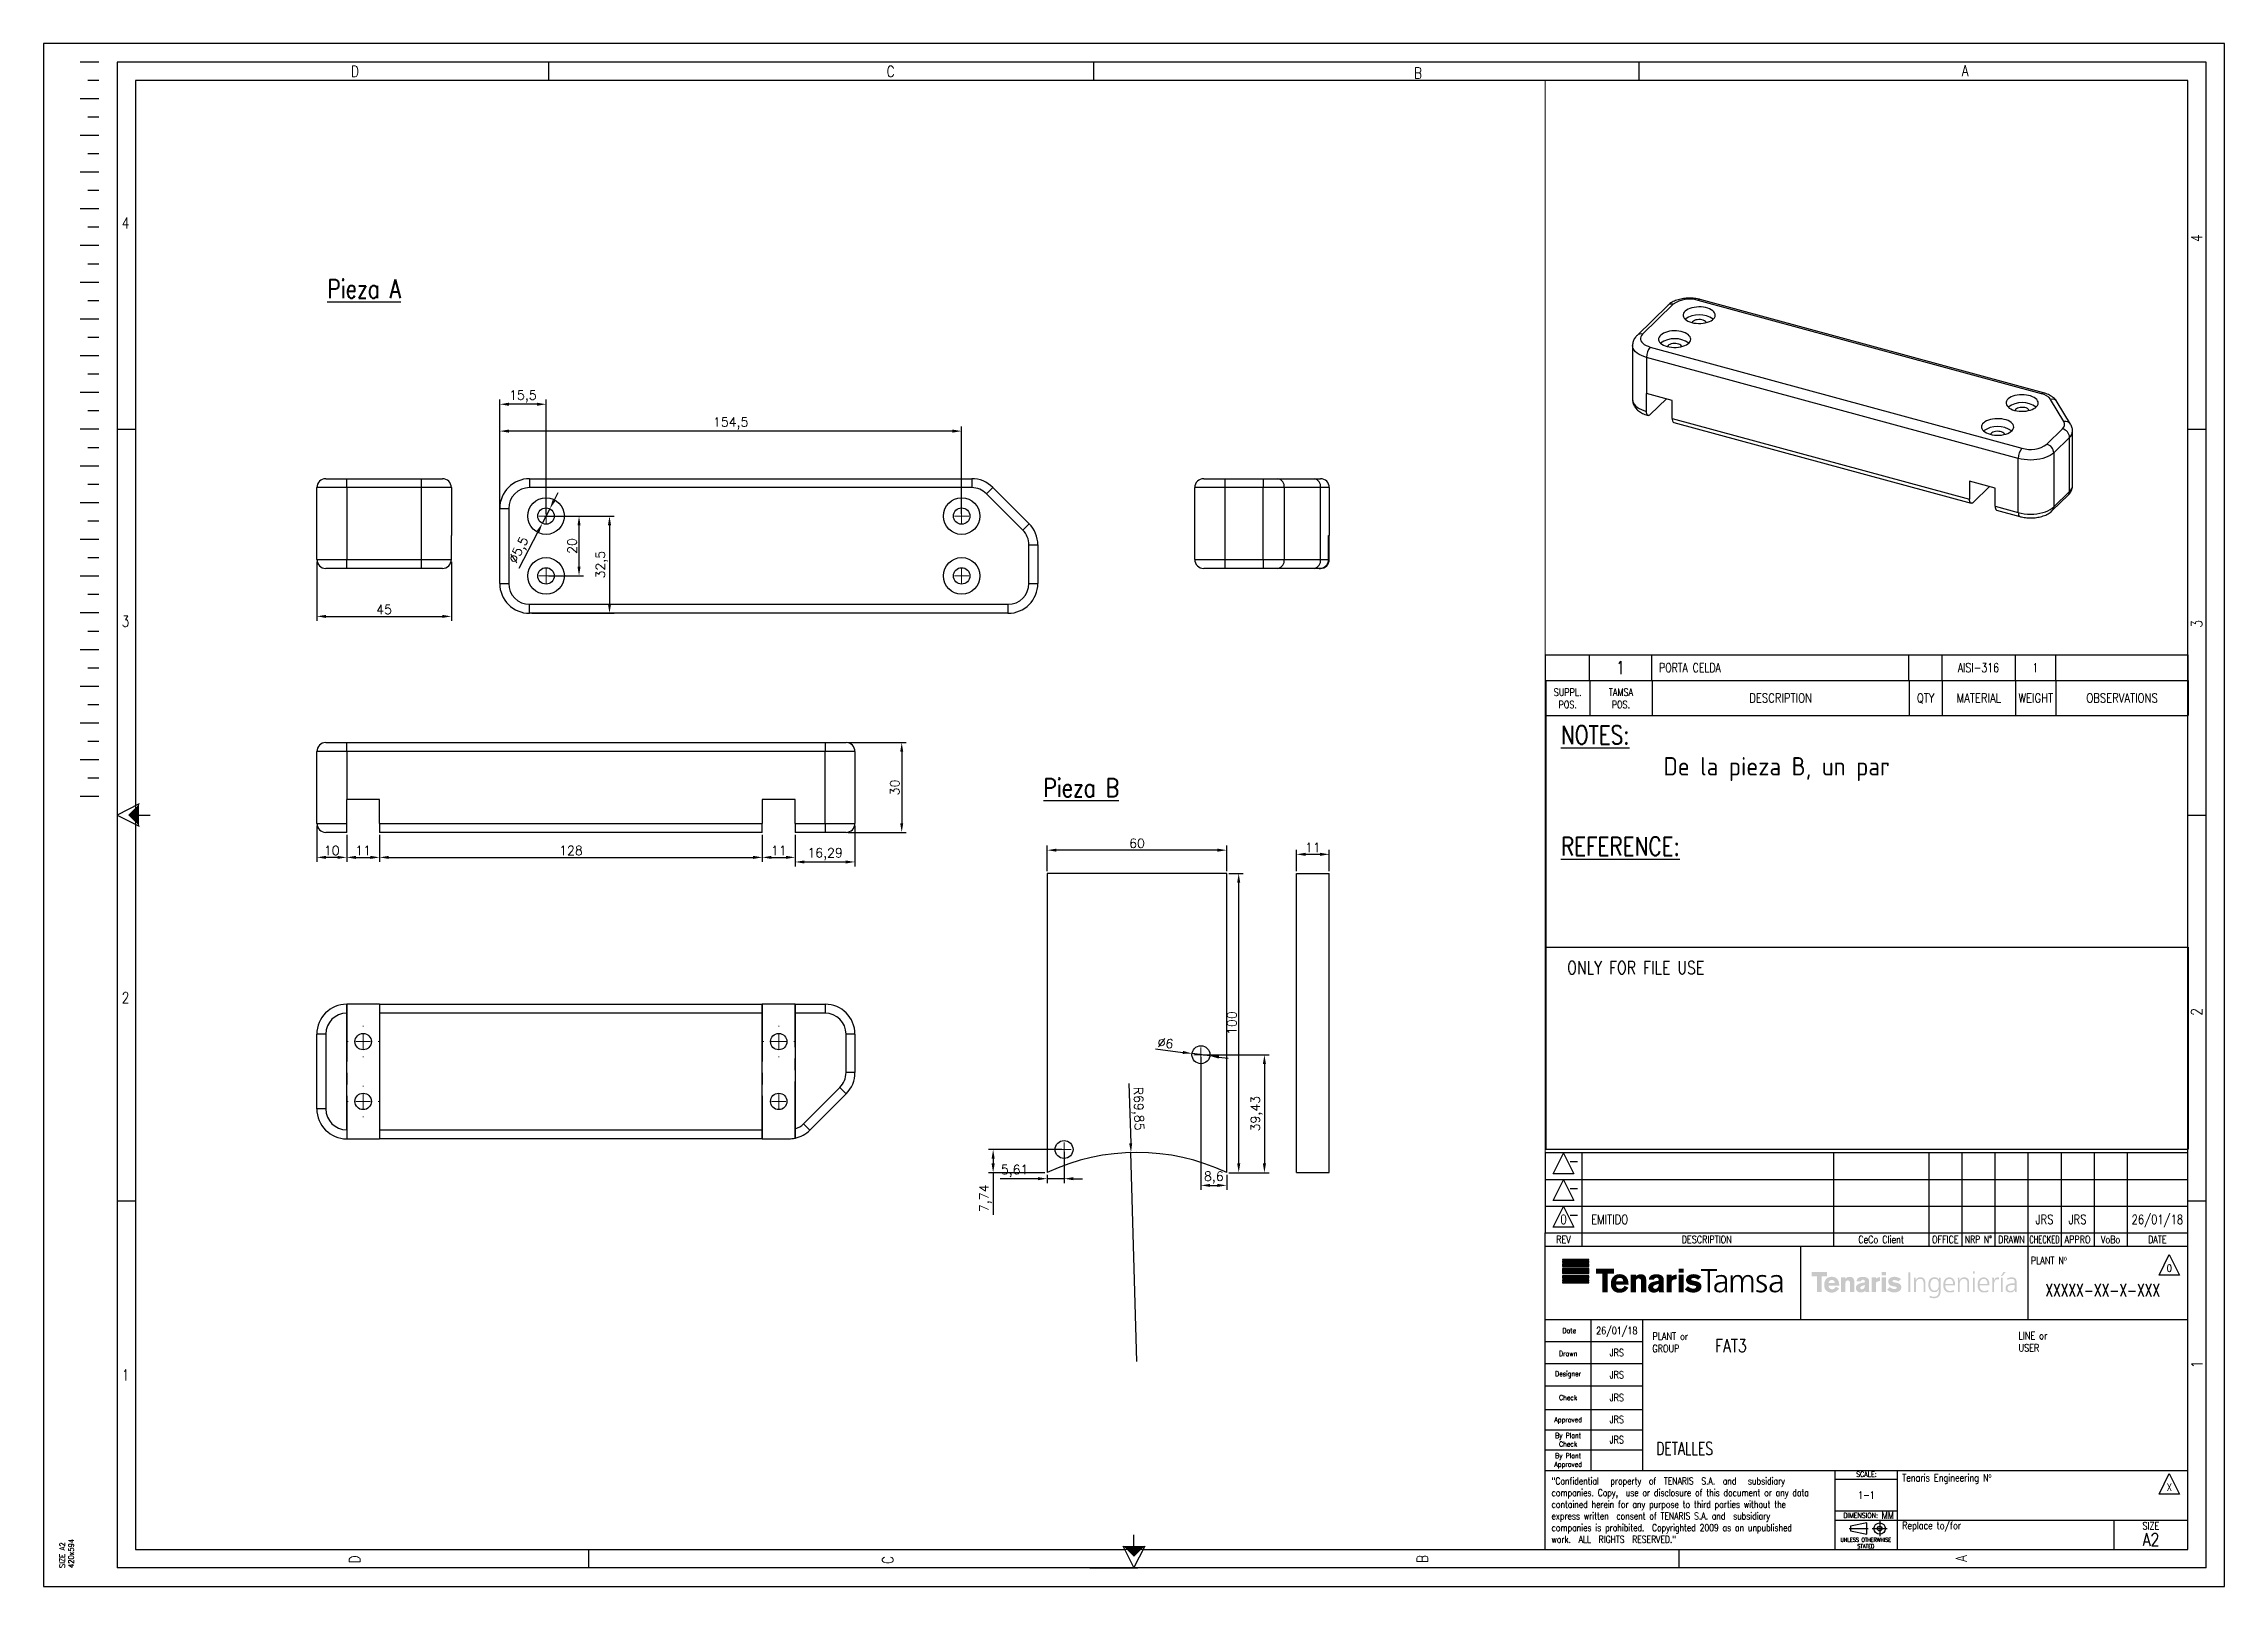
# Paper-space layout 'Cuadro de rotulación ISO A3' of a CAD drawing. Header units: millimetres. Extents: x -62 to 532, y -47 to 373.
# The model-space entities are those that its viewports show. They can reach past a viewport. Long polylines and large blocks are cut down to what shows.
import ezdxf
from ezdxf.enums import TextEntityAlignment as Align

# ---------------------------------------------------------------- set-up
doc = ezdxf.new("R2010")
doc.units = ezdxf.units.MM
doc.linetypes.add('CENTERX2', pattern=[20.32, 12.7, -2.54, 2.54, -2.54])
doc.layers.add('99SIZE', color=1, linetype='Continuous')
doc.layers.add('M_TEXT', color=82, linetype='Continuous')
doc.styles.add('ESTILO 1', font='romans.shx', dxfattribs={"width": 0.8})
doc.styles.add('ISO Proportional', font='isocp.shx')
doc.styles.get("Standard").update_dxf_attribs({"font": 'simplex.shx'})
doc.dimstyles.new('ISO-25', dxfattribs={"dimtxt": 2.5, "dimasz": 2.5, "dimexe": 1.25, "dimexo": 0.625, "dimtad": 1, "dimtxsty": 'Standard', "dimcen": 2.5, "dimadec": 0, "dimazin": 0, "dimtfac": 1, "dimtmove": 0, "dimatfit": 3, "dimfxl": 1, "dimarcsym": 0})

psp = doc.layouts.new('Cuadro de rotulación ISO A3')

# ---------------------------------------------------------------- texts
at = {"insert": (379.5883, 178.2928), "char_height": 5, "attachment_point": 1, "style": 'ISO Proportional'}
psp.add_mtext_dynamic_manual_height_columns('De la pieza B, un par', width=72.104652, gutter_width=12.5, heights=[0], dxfattribs=at)
at = {"layer": 'M_TEXT', "color": 6, "style": 'ESTILO 1', "width": 0.8}
for s, p in [('%%UPieza A', (15.6277, 303.2855)), ('%%UNOTES:', (351.6298, 181.8298)), ('%%UPieza B', (210.6873, 167.4527)), ('%%UREFERENCE:', (351.6298, 151.5329))]:
    psp.add_text(s, height=5.0001, dxfattribs=at).set_placement(p)

msp = doc.modelspace()

# ---------------------------------------------------------------- blocks, each defined once
blk = doc.blocks.new('SIZEA2')
at = {"color": 3}
for p, q in [((15, 415), (10, 415)), ((15, 410), (12, 410)), ((589, 415), (20, 415)), ((20, 415), (20, 5)), ((589, 5), (589, 415)), ((15, 405), (10, 405)), ((15, 400), (12, 400)), ((15, 395), (10, 395)), ((15, 390), (12, 390)), ((15, 385), (10, 385)), ((15, 375), (10, 375)), ((15, 380), (12, 380)), ((15, 370), (12, 370)), ((15, 365), (10, 365)), ((15, 360), (12, 360)), ((15, 355), (10, 355)), ((15, 345), (10, 345)), ((15, 350), (12, 350)), ((15, 340), (12, 340)), ((15, 335), (10, 335)), ((15, 330), (12, 330)), ((15, 325), (10, 325)), ((15, 315), (10, 315)), ((15, 320), (12, 320)), ((20, 315), (25, 315)), ((584, 315), (589, 315)), ((15, 310), (12, 310)), ((15, 305), (10, 305)), ((15, 300), (12, 300)), ((15, 295), (10, 295)), ((15, 290), (12, 290)), ((15, 285), (10, 285)), ((15, 280), (12, 280)), ((15, 275), (10, 275)), ((15, 270), (12, 270)), ((15, 265), (10, 265)), ((15, 260), (12, 260)), ((15, 255), (10, 255)), ((15, 250), (12, 250)), ((15, 245), (10, 245)), ((15, 240), (12, 240)), ((15, 235), (10, 235)), ((15, 230), (12, 230)), ((15, 225), (10, 225)), ((15, 220), (12, 220)), ((15, 215), (10, 215)), ((26, 213), (20, 210)), ((20, 210), (26, 207)), ((24.5, 210), (29, 210)), ((584, 210), (589, 210)), ((20, 105), (25, 105)), ((584, 105), (589, 105)), ((297, 9.5), (297, 14)), ((148.5, 5), (148.5, 10)), ((294, 11), (297, 5)), ((297, 5), (300, 11)), ((445.5, 5), (445.5, 10)), ((589, 5), (20, 5)), ((285, 5), (298, 5))]:
    blk.add_line(p, q, dxfattribs=at)
at = {"color": 6}
for p, q in [((25, 410), (25, 212.5)), ((584, 410), (25, 410)), ((584, 10), (584, 410)), ((25, 207.5), (25, 10)), ((25, 10), (294.5, 10)), ((299.5, 10), (584, 10))]:
    blk.add_line(p, q, dxfattribs=at)
at = {"color": 1}
blk.add_lwpolyline([(0, 0), (594, 0), (594, 420), (0, 420)], close=True, dxfattribs=at)
at = {"color": 3}
for points in [[(137.5, 415), (137.5, 410)], [(286, 415), (286, 410)], [(434.5, 415), (434.5, 410)]]:
    blk.add_lwpolyline(points, dxfattribs=at)
for points in [[(23, 210, 0, 6, 0), (26, 210, 6, 6, 0)], [(297, 8, 0, 6, 0), (297, 11, 6, 6, 0)]]:
    blk.add_lwpolyline(points, format="xyseb", dxfattribs=at)
at = {"color": 3, "style": 'ESTILO 1', "width": 0.8}
for s, p in [('D', (84.84, 410.95)), ('C', (230.69, 410.93)), ('B', (374.37, 410.48)), ('A', (523.38, 411.12)), ('4', (22.32, 369.71)), ('3', (22.32, 261.24)), ('2', (22.32, 158.8)), ('1', (22.32, 56.05))]:
    blk.add_text(s, height=3, dxfattribs=at).set_placement(p, align=Align.CENTER)
for s, p in [('4', (587.97, 367.04)), ('3', (587.97, 262.04)), ('2', (587.92, 156.4)), ('1', (588.01, 60.45)), ('D', (86.24, 7.33)), ('C', (231.43, 7.16)), ('B', (377.08, 7.44)), ('A', (523.85, 7.56))]:
    blk.add_text(s, height=3, rotation=90, dxfattribs=at).set_placement(p, align=Align.CENTER)
at = {"color": 3, "style": 'ESTILO 1', "width": 0.9}
for s, p in [('420x594', (8.25, 4.98)), ('SIZE A2', (5.82, 4.98))]:
    blk.add_text(s, height=1.5, rotation=90, dxfattribs=at).set_placement(p)
blk = doc.blocks.new('USE FOR FILE')
at = {"color": 6, "linetype": 'ByBlock', "lineweight": -2}
for p, q in [((-175, 55), (-175, 0)), ((-175, 55), (0, 55)), ((-175, 0), (0, 0))]:
    blk.add_line(p, q, dxfattribs=at)
at = {"color": 6}
for p in [(0, 55), (-175, 0)]:
    blk.add_line(p, (0, 0), dxfattribs=at)
at = {"color": 3, "style": 'ESTILO 1', "width": 0.8}
blk.add_text('ONLY FOR FILE USE', height=3.5, dxfattribs=at).set_placement((-150.47, 47.64), align=Align.CENTER)
blk = doc.blocks.new('LABEL_REV')
at = {"color": 1, "lineweight": 30}
for p, q in [((-175, 7.27), (0, 7.27)), ((-165, 7.27), (-165, 0)), ((-96.5, 7.27), (-96.5, 0)), ((-70.5, 7.27), (-70.5, 0)), ((-61.5, 7.27), (-61.5, 0)), ((-52.5, 7.27), (-52.5, 0)), ((-43.5, 7.27), (-43.5, 0)), ((-34.5, 7.27), (-34.5, 0)), ((-25.5, 7.27), (-25.5, 0)), ((-16.5, 7.27), (-16.5, 0))]:
    blk.add_line(p, q, dxfattribs=at)
at = {"color": 6}
blk.add_line((-175, 7.27), (-175, 0), dxfattribs=at)
at = {"color": 1}
for p, q in [((-172.8, 1.52), (-170, 7.12)), ((-170, 7.12), (-167.2, 1.52)), ((-167.2, 1.52), (-172.8, 1.52)), ((-168.16, 4.82), (-166.16, 4.82))]:
    blk.add_line(p, q, dxfattribs=at)
at = {"color": 3, "linetype": 'ByBlock', "lineweight": -2, "style": 'ESTILO 1', "width": 0.8, "flags": 8}
for tag, height, p in [('NUMBER', 1.4, (-167.3, 5.64)), ('REV_NU1', 2.5, (-170, 3.64)), ('CECO', 2.5, (-83.5, 3.64)), ('OFFICE', 2.5, (-66, 3.64)), ('NRP_NU1', 2.5, (-57, 3.64)), ('DRAWN', 2.5, (-48, 3.64)), ('CHECKED', 2.5, (-39, 3.64)), ('APPRO', 2.5, (-30, 3.64)), ('VOBO', 2.5, (-21, 3.64)), ('DATE', 2.5, (-8.25, 3.64))]:
    blk.add_attdef(tag, text='', height=height, dxfattribs=at).set_placement(p, align=Align.MIDDLE_CENTER)
blk.add_attdef('DESCRIPTION', text='', height=2.5, dxfattribs=at).set_placement((-162.5, 3.64), align=Align.MIDDLE_LEFT)
blk = doc.blocks.new('MAT_LIST_PAR_TITLE')
at = {"color": 6, "linetype": 'Continuous', "lineweight": -3}
for p, q in [((-175, 9.5), (0, 9.5)), ((-175, 9.5), (-175, 0)), ((0, 9.5), (0, 0)), ((-175, 0), (0, 0))]:
    blk.add_line(p, q, dxfattribs=at)
at = {"color": 4, "linetype": 'Continuous', "lineweight": -3}
for p, q in [((-163, 9.5), (-163, 0)), ((-146, 9.5), (-146, 0)), ((-76, 9.5), (-76, 0)), ((-67, 9.5), (-67, 0)), ((-47, 9.5), (-47, 0)), ((-36, 9.5), (-36, 0))]:
    blk.add_line(p, q, dxfattribs=at)
at = {"color": 1, "linetype": 'Continuous', "lineweight": -3, "style": 'ESTILO 1', "width": 0.8}
for s, height, p in [('SUPPL.', 2, (-169, 6.32)), ('TAMSA', 2, (-154.5, 6.32)), ('DESCRIPTION', 2.5, (-111, 4.75)), ('QTY', 2.5, (-71.5, 4.75)), ('MATERIAL', 2.5, (-57, 4.75)), ('WEIGHT', 2.5, (-41.5, 4.75)), ('OBSERVATIONS', 2.5, (-18, 4.75)), ('POS.', 2, (-169, 2.93)), ('POS.', 2, (-154.5, 2.93))]:
    blk.add_text(s, height=height, dxfattribs=at).set_placement(p, align=Align.MIDDLE_CENTER)
blk = doc.blocks.new('MAT-LIST-PAR')
at = {"color": 6, "linetype": 'Continuous', "lineweight": -3}
for p, q in [((-175, 7), (-175, 0)), ((0, 7), (0, 0))]:
    blk.add_line(p, q, dxfattribs=at)
at = {"color": 1, "linetype": 'Continuous', "lineweight": -3}
for p, q in [((-175, 7), (0, 7)), ((-175, 0), (0, 0))]:
    blk.add_line(p, q, dxfattribs=at)
at = {"color": 4, "linetype": 'Continuous', "lineweight": -3}
for p, q in [((-163, 7), (-163, 0)), ((-146, 7), (-146, 0)), ((-76, 7), (-76, 0)), ((-67, 7), (-67, 0)), ((-47, 7), (-47, 0)), ((-36, 7), (-36, 0))]:
    blk.add_line(p, q, dxfattribs=at)
at = {"color": 6, "linetype": 'Continuous', "style": 'ESTILO 1', "width": 0.75}
blk.add_attdef('A1', text='', height=3.5, dxfattribs=at).set_placement((-169, 3.5), align=Align.MIDDLE_CENTER)
at = {"color": 4, "linetype": 'Continuous', "style": 'ESTILO 1', "width": 0.75}
blk.add_attdef('A2', text='', height=3.5, dxfattribs=at).set_placement((-154.5, 3.5), align=Align.MIDDLE_CENTER)
at = {"color": 3, "linetype": 'Continuous', "style": 'ESTILO 1', "width": 0.75}
blk.add_attdef('A3', text='', height=2.5, dxfattribs=at).set_placement((-144, 3.5), align=Align.MIDDLE_LEFT)
for tag, p in [('A4', (-71.5, 3.5)), ('A5', (-57, 3.5)), ('A6', (-41.5, 3.5)), ('A7', (-18, 3.5))]:
    blk.add_attdef(tag, text='', height=2.5, dxfattribs=at).set_placement(p, align=Align.MIDDLE_CENTER)
blk = doc.blocks.new('TEN_ING_')
h = blk.add_hatch(color=252)
h.paths.add_polyline_path([(-8.81, 1.5), (-7.63, 1.5), (-7.63, -2.55), (-8.81, -2.55)])
h.paths.add_polyline_path([(-8.81, 2.92), (-7.63, 2.92), (-7.63, 2), (-8.81, 2)])
h.paths.add_polyline_path([(-27.96, 1.77), (-27.96, 2.92), (-23.75, 2.92), (-23.75, 1.77), (-25.23, 1.77), (-25.23, -2.55), (-26.47, -2.55), (-26.47, 1.77)])
edge = h.paths.add_edge_path()
edge.add_spline(control_points=[(-3.58, 1.01), (-3.67, 1.08), (-3.94, 1.26), (-4.4, 1.46), (-4.91, 1.59), (-5.41, 1.64), (-5.96, 1.56), (-6.53, 1.35), (-6.95, 0.93), (-7.09, 0.47), (-7.05, 0.03), (-6.9, -0.35), (-6.57, -0.68), (-6.15, -0.84), (-5.66, -0.96), (-5.25, -1.05), (-4.93, -1.09), (-4.79, -1.19), (-4.73, -1.35), (-4.77, -1.53), (-4.95, -1.64), (-5.17, -1.68), (-5.49, -1.71), (-5.85, -1.66), (-6.19, -1.52), (-6.44, -1.36), (-6.57, -1.24), (-6.62, -1.19)], knot_values=[0, 0, 0, 0, 0.399271, 1.136095, 1.727622, 2.247624, 2.887707, 3.681157, 4.306028, 4.925088, 5.279242, 5.84298, 6.338693, 6.839623, 7.400574, 8.113968, 8.33972, 8.510623, 8.672563, 8.903104, 9.089233, 9.373704, 9.702067, 10.219632, 10.63232, 10.980615, 11.241814, 11.241814, 11.241814, 11.241814], degree=3, periodic=0)
edge.add_line((-6.62, -1.19), (-7.37, -1.87))
edge.add_spline(control_points=[(-7.37, -1.87), (-7.3, -1.93), (-7.13, -2.09), (-6.8, -2.3), (-6.36, -2.51), (-5.89, -2.63), (-5.43, -2.66), (-4.98, -2.63), (-4.53, -2.51), (-4.1, -2.31), (-3.76, -2.05), (-3.56, -1.69), (-3.5, -1.37), (-3.51, -1.02), (-3.63, -0.66), (-3.91, -0.33), (-4.4, -0.08), (-5.02, 0.04), (-5.58, 0.09), (-5.86, 0.27), (-5.91, 0.42), (-5.87, 0.57), (-5.73, 0.7), (-5.47, 0.73), (-5.14, 0.73), (-4.82, 0.64), (-4.56, 0.52), (-4.41, 0.42), (-4.34, 0.36), (-4.31, 0.33)], knot_values=[0, 0, 0, 0, 0.328412, 0.833225, 1.334639, 2.057367, 2.511304, 2.954609, 3.633942, 4.120492, 4.608725, 5.131707, 5.50991, 5.752789, 6.333127, 6.8221, 7.230566, 8.242179, 9.021353, 9.171768, 9.374727, 9.5065, 9.705905, 10.02206, 10.391366, 10.852415, 11.169267, 11.385485, 11.498287, 11.498287, 11.498287, 11.498287], degree=3, periodic=0)
edge.add_line((-4.31, 0.33), (-3.58, 1.01))
edge = h.paths.add_edge_path()
edge.add_spline(control_points=[(-9.26, 0.48), (-9.4, 0.45), (-9.64, 0.41), (-9.96, 0.36), (-10.18, 0.25), (-10.31, 0.1), (-10.38, -0.05), (-10.4, -0.15), (-10.4, -0.2)], knot_values=[0, 0, 0, 0, 0.497627, 0.842113, 1.141294, 1.335478, 1.542572, 1.701441, 1.701441, 1.701441, 1.701441], degree=3, periodic=0)
edge.add_line((-10.4, -0.2), (-10.4, -2.55))
edge.add_line((-10.4, -2.55), (-11.59, -2.55))
edge.add_line((-11.59, -2.55), (-11.59, 1.5))
edge.add_line((-11.59, 1.5), (-10.43, 1.5))
edge.add_line((-10.43, 1.5), (-10.43, 1.07))
edge.add_spline(control_points=[(-10.43, 1.07), (-10.39, 1.1), (-10.29, 1.18), (-10.11, 1.29), (-9.88, 1.4), (-9.64, 1.48), (-9.43, 1.52), (-9.31, 1.53), (-9.26, 1.54)], knot_values=[0, 0, 0, 0, 0.176999, 0.44867, 0.740301, 1.088524, 1.324296, 1.49515, 1.49515, 1.49515, 1.49515], degree=3, periodic=0)
edge.add_line((-9.26, 1.54), (-9.26, 0.48))
edge = h.paths.add_edge_path(flags=16)
edge.add_spline(control_points=[(-13.43, -0.72), (-13.43, -0.75), (-13.44, -0.83), (-13.45, -0.99), (-13.49, -1.23), (-13.63, -1.49), (-13.89, -1.69), (-14.12, -1.77), (-14.31, -1.78), (-14.46, -1.76), (-14.59, -1.66), (-14.67, -1.53), (-14.69, -1.37), (-14.66, -1.2), (-14.53, -1.03), (-14.3, -0.91), (-13.93, -0.79), (-13.64, -0.69), (-13.43, -0.62)], knot_values=[0, 0, 0, 0, 0.09337, 0.286814, 0.547382, 0.938412, 1.31736, 1.642302, 1.805383, 1.973424, 2.15035, 2.364126, 2.505923, 2.687293, 2.955714, 3.247306, 3.571033, 4.331968, 4.331968, 4.331968, 4.331968], degree=3, periodic=0)
edge.add_line((-13.43, -0.62), (-13.43, -0.72))
edge = h.paths.add_edge_path()
edge.add_spline(control_points=[(-12.26, -1.84), (-12.26, -1.97), (-12.26, -2.13), (-12.24, -2.35), (-12.2, -2.46), (-12.16, -2.53), (-12.15, -2.55)], knot_values=[0, 0, 0, 0, 0.437713, 0.591903, 0.742883, 0.857524, 0.857524, 0.857524, 0.857524], degree=3, periodic=0)
edge.add_line((-12.15, -2.55), (-13.32, -2.55))
edge.add_line((-13.32, -2.55), (-13.32, -2.18))
edge.add_spline(control_points=[(-13.32, -2.18), (-13.4, -2.25), (-13.58, -2.4), (-13.91, -2.55), (-14.25, -2.64), (-14.56, -2.66), (-14.86, -2.64), (-15.13, -2.56), (-15.41, -2.4), (-15.65, -2.16), (-15.82, -1.83), (-15.88, -1.52), (-15.88, -1.21), (-15.77, -0.88), (-15.54, -0.56), (-15.19, -0.34), (-14.79, -0.18), (-14.29, -0.06), (-13.83, 0.03), (-13.52, 0.09), (-13.43, 0.1)], knot_values=[0, 0, 0, 0, 0.373306, 0.830164, 1.256683, 1.588164, 1.930752, 2.284027, 2.579193, 3.042074, 3.468048, 3.854009, 4.138869, 4.570806, 5.02523, 5.514353, 5.974997, 6.53957, 7.317107, 7.63227, 7.63227, 7.63227, 7.63227], degree=3, periodic=0)
edge.add_line((-13.43, 0.1), (-13.43, 0.32))
edge.add_spline(control_points=[(-13.43, 0.32), (-13.43, 0.34), (-13.44, 0.41), (-13.47, 0.53), (-13.53, 0.66), (-13.65, 0.76), (-13.78, 0.81), (-13.93, 0.83), (-14.08, 0.81), (-14.23, 0.75), (-14.35, 0.66), (-14.44, 0.55), (-14.49, 0.45), (-14.51, 0.37), (-14.52, 0.34)], knot_values=[0, 0, 0, 0, 0.079599, 0.232788, 0.417772, 0.583404, 0.7566, 0.928374, 1.094064, 1.292103, 1.480116, 1.627295, 1.777389, 1.88851, 1.88851, 1.88851, 1.88851], degree=3, periodic=0)
edge.add_line((-14.52, 0.34), (-15.71, 0.34))
edge.add_spline(control_points=[(-15.71, 0.34), (-15.71, 0.38), (-15.7, 0.49), (-15.66, 0.69), (-15.56, 0.91), (-15.4, 1.13), (-15.19, 1.32), (-14.91, 1.48), (-14.56, 1.55), (-14.17, 1.59), (-13.77, 1.6), (-13.41, 1.56), (-13.11, 1.47), (-12.87, 1.38), (-12.66, 1.26), (-12.5, 1.12), (-12.38, 0.95), (-12.31, 0.78), (-12.27, 0.63), (-12.27, 0.53), (-12.26, 0.49)], knot_values=[0, 0, 0, 0, 0.132643, 0.399282, 0.69561, 0.9796, 1.348249, 1.678263, 2.086494, 2.601994, 3.04493, 3.50666, 3.848379, 4.158036, 4.396642, 4.679586, 4.907476, 5.119252, 5.307411, 5.462629, 5.462629, 5.462629, 5.462629], degree=3, periodic=0)
edge.add_line((-12.26, 0.49), (-12.26, -1.84))
edge = h.paths.add_edge_path()
edge.add_spline(control_points=[(-18.71, -0.27), (-18.71, -0.19), (-18.7, -0.02), (-18.67, 0.19), (-18.61, 0.36), (-18.5, 0.48), (-18.35, 0.58), (-18.17, 0.64), (-17.97, 0.63), (-17.8, 0.57), (-17.66, 0.47), (-17.54, 0.32), (-17.5, 0.08), (-17.5, -0.11), (-17.5, -0.23)], knot_values=[0, 0, 0, 0, 0.285863, 0.59271, 0.745685, 0.936131, 1.125844, 1.373008, 1.610419, 1.81454, 2.000288, 2.204391, 2.452722, 2.866122, 2.866122, 2.866122, 2.866122], degree=3, periodic=0)
edge.add_line((-17.5, -0.23), (-17.5, -2.55))
edge.add_line((-17.5, -2.55), (-16.31, -2.55))
edge.add_line((-16.31, -2.55), (-16.31, 0.2))
edge.add_spline(control_points=[(-16.31, 0.2), (-16.31, 0.27), (-16.31, 0.42), (-16.34, 0.66), (-16.41, 0.94), (-16.57, 1.2), (-16.81, 1.42), (-17.13, 1.56), (-17.49, 1.58), (-17.84, 1.59), (-18.16, 1.51), (-18.4, 1.4), (-18.58, 1.26), (-18.67, 1.17), (-18.71, 1.13)], knot_values=[0, 0, 0, 0, 0.244036, 0.523952, 0.861003, 1.224098, 1.603253, 1.964267, 2.409781, 2.861108, 3.188047, 3.558044, 3.792738, 3.991909, 3.991909, 3.991909, 3.991909], degree=3, periodic=0)
edge.add_line((-18.71, 1.13), (-18.71, 1.48))
edge.add_line((-18.71, 1.48), (-19.91, 1.48))
edge.add_line((-19.91, 1.48), (-19.91, -2.55))
edge.add_line((-19.91, -2.55), (-18.71, -2.55))
edge.add_line((-18.71, -2.55), (-18.71, -0.27))
edge = h.paths.add_edge_path(flags=16)
edge.add_spline(control_points=[(-21.64, -0.03), (-21.64, 0.03), (-21.65, 0.18), (-21.74, 0.41), (-21.92, 0.61), (-22.13, 0.72), (-22.33, 0.77), (-22.54, 0.76), (-22.75, 0.71), (-22.96, 0.6), (-23.13, 0.41), (-23.23, 0.22), (-23.27, 0.07), (-23.28, -0.01), (-23.28, -0.03)], knot_values=[0, 0, 0, 0, 0.202113, 0.526101, 0.867714, 1.111862, 1.353264, 1.577882, 1.826031, 2.119151, 2.402075, 2.686328, 2.8714, 2.952939, 2.952939, 2.952939, 2.952939], degree=3, periodic=0)
edge.add_line((-23.28, -0.03), (-21.64, -0.03))
edge = h.paths.add_edge_path()
edge.add_spline(control_points=[(-20.45, -1.55), (-20.52, -1.66), (-20.69, -1.92), (-21.05, -2.24), (-21.46, -2.49), (-21.88, -2.63), (-22.26, -2.7), (-22.7, -2.7), (-23.2, -2.6), (-23.74, -2.34), (-24.28, -1.85), (-24.49, -1.12), (-24.54, -0.27), (-24.33, 0.49), (-23.86, 1.23), (-23.15, 1.55), (-22.43, 1.65), (-21.8, 1.57), (-21.23, 1.32), (-20.83, 0.93), (-20.57, 0.42), (-20.46, -0.08), (-20.4, -0.5), (-20.4, -0.71), (-20.4, -0.77)], knot_values=[0, 0, 0, 0, 0.456267, 1.099144, 1.657017, 2.145043, 2.629013, 3.01414, 3.701276, 4.37252, 5.111486, 6.195181, 6.914646, 8.090064, 8.904967, 9.92021, 10.671793, 11.462141, 12.087513, 12.841196, 13.369829, 14.069397, 14.63273, 14.833215, 14.833215, 14.833215, 14.833215], degree=3, periodic=0)
edge.add_line((-20.4, -0.77), (-23.29, -0.77))
edge.add_spline(control_points=[(-23.29, -0.77), (-23.29, -0.81), (-23.29, -0.94), (-23.26, -1.14), (-23.13, -1.38), (-22.94, -1.59), (-22.69, -1.73), (-22.43, -1.79), (-22.16, -1.78), (-21.88, -1.69), (-21.64, -1.52), (-21.46, -1.31), (-21.38, -1.14), (-21.35, -1.07)], knot_values=[0, 0, 0, 0, 0.147257, 0.430738, 0.727048, 1.069798, 1.423816, 1.694778, 2.016362, 2.355334, 2.697924, 3.034397, 3.326325, 3.326325, 3.326325, 3.326325], degree=3, periodic=0)
edge.add_line((-21.35, -1.07), (-20.45, -1.55))
h = blk.add_hatch(color=253)
edge = h.paths.add_edge_path(flags=16)
edge.add_spline(control_points=[(5.56, 1.06), (5.46, 1.05), (5.22, 1.03), (4.89, 0.86), (4.6, 0.52), (4.45, 0.04), (4.39, -0.47), (4.42, -1), (4.54, -1.49), (4.82, -1.91), (5.19, -2.12), (5.55, -2.14), (5.91, -2.11), (6.29, -1.91), (6.53, -1.52), (6.69, -1.07), (6.73, -0.6), (6.7, -0.13), (6.62, 0.29), (6.45, 0.67), (6.15, 0.95), (5.82, 1.03), (5.63, 1.05), (5.56, 1.06)], knot_values=[0, 0, 0, 0, 0.269787, 0.586035, 0.917124, 1.348925, 1.826987, 2.207893, 2.668583, 3.088199, 3.440392, 3.692069, 3.975382, 4.340345, 4.717667, 5.0979, 5.525818, 5.890305, 6.285075, 6.603544, 6.925197, 7.26314, 7.422704, 7.422704, 7.422704, 7.422704], degree=3, periodic=0)
h.paths.add_polyline_path([(-1.58, 2.84), (-1.05, 2.84), (-1.05, -2.55), (-1.58, -2.55)])
h.paths.add_polyline_path([(24.31, 2.9), (24.93, 2.9), (23.95, 1.79), (23.6, 1.79)])
h.paths.add_polyline_path([(23.65, 1.38), (24.14, 1.38), (24.14, -2.55), (23.65, -2.55)])
h.paths.add_polyline_path([(16.03, 3.08), (16.52, 3.08), (16.52, 2.43), (16.03, 2.43)])
h.paths.add_polyline_path([(16.03, 1.38), (16.52, 1.38), (16.52, -2.55), (16.03, -2.55)])
edge = h.paths.add_edge_path()
edge.add_spline(control_points=[(6.72, -1.78), (6.69, -1.83), (6.64, -1.95), (6.51, -2.14), (6.32, -2.32), (6.08, -2.46), (5.81, -2.54), (5.55, -2.56), (5.3, -2.55), (5.04, -2.51), (4.79, -2.41), (4.56, -2.27), (4.37, -2.1), (4.22, -1.89), (4.05, -1.62), (3.93, -1.25), (3.85, -0.78), (3.86, -0.28), (3.94, 0.24), (4.11, 0.72), (4.39, 1.12), (4.76, 1.36), (5.16, 1.46), (5.52, 1.48), (5.88, 1.46), (6.22, 1.39), (6.47, 1.21), (6.62, 1.05), (6.69, 0.96), (6.71, 0.94)], knot_values=[0, 0, 0, 0, 0.137361, 0.335487, 0.55215, 0.800707, 1.03239, 1.248931, 1.449822, 1.656237, 1.910576, 2.112194, 2.346466, 2.548706, 2.758862, 3.141242, 3.52186, 3.940118, 4.399787, 4.822176, 5.211133, 5.595686, 5.926187, 6.21634, 6.518802, 6.812639, 7.092636, 7.280167, 7.360994, 7.360994, 7.360994, 7.360994], degree=3, periodic=0)
edge.add_line((6.71, 0.94), (6.73, 0.94))
edge.add_line((6.73, 0.94), (6.73, 1.38))
edge.add_line((6.73, 1.38), (7.21, 1.38))
edge.add_line((7.21, 1.38), (7.21, -2.24))
edge.add_spline(control_points=[(7.21, -2.24), (7.21, -2.31), (7.21, -2.47), (7.18, -2.73), (7.12, -3.02), (7.01, -3.3), (6.87, -3.55), (6.71, -3.76), (6.48, -3.95), (6.18, -4.11), (5.82, -4.2), (5.45, -4.23), (5.09, -4.21), (4.75, -4.16), (4.44, -4.09), (4.26, -4.03), (4.18, -4.01)], knot_values=[0, 0, 0, 0, 0.168052, 0.388617, 0.663052, 0.919167, 1.140017, 1.360227, 1.604519, 1.877252, 2.210829, 2.516664, 2.808685, 3.105538, 3.391264, 3.595345, 3.595345, 3.595345, 3.595345], degree=3, periodic=0)
edge.add_line((4.18, -4.01), (4.22, -3.52))
edge.add_spline(control_points=[(4.22, -3.52), (4.29, -3.55), (4.42, -3.61), (4.63, -3.69), (4.89, -3.76), (5.18, -3.8), (5.51, -3.8), (5.8, -3.77), (6.12, -3.67), (6.38, -3.46), (6.56, -3.16), (6.66, -2.82), (6.71, -2.44), (6.73, -2.1), (6.73, -1.87), (6.73, -1.78)], knot_values=[0, 0, 0, 0, 0.190646, 0.354424, 0.565088, 0.870341, 1.091917, 1.374858, 1.621837, 1.916724, 2.18193, 2.495329, 2.796398, 3.134608, 3.36271, 3.36271, 3.36271, 3.36271], degree=3, periodic=0)
edge.add_line((6.73, -1.78), (6.72, -1.78))
edge = h.paths.add_edge_path(flags=16)
edge.add_spline(control_points=[(27.42, -0.81), (27.42, -0.85), (27.42, -0.96), (27.4, -1.12), (27.38, -1.3), (27.35, -1.5), (27.26, -1.7), (27.12, -1.9), (26.93, -2.09), (26.65, -2.2), (26.36, -2.23), (26.11, -2.23), (25.87, -2.18), (25.66, -2.08), (25.51, -1.91), (25.44, -1.71), (25.43, -1.49), (25.45, -1.26), (25.55, -1.03), (25.75, -0.83), (26.08, -0.7), (26.44, -0.63), (26.79, -0.59), (27.11, -0.58), (27.32, -0.57), (27.42, -0.57)], knot_values=[0, 0, 0, 0, 0.107148, 0.257186, 0.40706, 0.559186, 0.763072, 0.952856, 1.172434, 1.44512, 1.685402, 1.884487, 2.087427, 2.276446, 2.469674, 2.632784, 2.800412, 3.021573, 3.204252, 3.412254, 3.730801, 4.053538, 4.344008, 4.614797, 4.864947, 4.864947, 4.864947, 4.864947], degree=3, periodic=0)
edge.add_line((27.42, -0.57), (27.42, -0.81))
edge = h.paths.add_edge_path()
edge.add_spline(control_points=[(27.32, -0.15), (27.24, -0.16), (27.04, -0.16), (26.75, -0.17), (26.37, -0.19), (26, -0.26), (25.6, -0.39), (25.32, -0.56), (25.12, -0.78), (25, -0.97), (24.92, -1.22), (24.9, -1.46), (24.91, -1.67), (24.94, -1.85), (25, -2.03), (25.1, -2.2), (25.24, -2.35), (25.42, -2.48), (25.63, -2.58), (25.86, -2.63), (26.06, -2.65), (26.26, -2.65), (26.45, -2.64), (26.68, -2.58), (26.89, -2.49), (27.06, -2.38), (27.21, -2.26), (27.33, -2.13), (27.41, -2.01), (27.44, -1.94), (27.45, -1.92)], knot_values=[0, 0, 0, 0, 0.193768, 0.488354, 0.739076, 1.156179, 1.42254, 1.79226, 1.972422, 2.149718, 2.374534, 2.616594, 2.752877, 2.886899, 3.082623, 3.225787, 3.383685, 3.585017, 3.784846, 3.969852, 4.173976, 4.283987, 4.467456, 4.666156, 4.860939, 5.030723, 5.182383, 5.3388, 5.476243, 5.534452, 5.534452, 5.534452, 5.534452], degree=3, periodic=0)
edge.add_line((27.45, -1.92), (27.46, -1.92))
edge.add_line((27.46, -1.92), (27.46, -2.55))
edge.add_line((27.46, -2.55), (27.94, -2.55))
edge.add_spline(control_points=[(27.94, -2.55), (27.94, -2.5), (27.93, -2.38), (27.91, -2.18), (27.91, -1.96), (27.91, -1.66), (27.91, -1.29), (27.91, -0.76), (27.91, -0.28), (27.91, 0.14), (27.89, 0.39), (27.85, 0.61), (27.78, 0.83), (27.67, 1.03), (27.51, 1.21), (27.32, 1.33), (27.08, 1.42), (26.82, 1.46), (26.5, 1.48), (26.19, 1.45), (25.88, 1.39), (25.64, 1.32), (25.47, 1.25), (25.39, 1.22), (25.36, 1.2)], knot_values=[0, 0, 0, 0, 0.126888, 0.310317, 0.495221, 0.692834, 1.05776, 1.425289, 2.018231, 2.25818, 2.4825, 2.648001, 2.834777, 3.042362, 3.238568, 3.415364, 3.605456, 3.869853, 4.092093, 4.405551, 4.643689, 4.89282, 5.027878, 5.102717, 5.102717, 5.102717, 5.102717], degree=3, periodic=0)
edge.add_line((25.36, 1.2), (25.36, 0.73))
edge.add_spline(control_points=[(25.36, 0.73), (25.42, 0.77), (25.52, 0.83), (25.69, 0.9), (25.88, 0.97), (26.08, 1.02), (26.28, 1.05), (26.46, 1.06), (26.62, 1.05), (26.77, 1.04), (26.92, 1), (27.05, 0.95), (27.17, 0.86), (27.26, 0.75), (27.32, 0.63), (27.37, 0.5), (27.4, 0.34), (27.42, 0.17), (27.42, 0.01), (27.42, -0.08), (27.42, -0.13)], knot_values=[0, 0, 0, 0, 0.158681, 0.299743, 0.470798, 0.64865, 0.823252, 0.974967, 1.101923, 1.234414, 1.353201, 1.477409, 1.592563, 1.719084, 1.825221, 1.927101, 2.073886, 2.231292, 2.359971, 2.472693, 2.472693, 2.472693, 2.472693], degree=3, periodic=0)
edge.add_line((27.42, -0.13), (27.42, -0.15))
edge.add_line((27.42, -0.15), (27.32, -0.15))
edge = h.paths.add_edge_path()
edge.add_spline(control_points=[(23.07, 1.43), (23.03, 1.44), (22.92, 1.46), (22.71, 1.49), (22.47, 1.45), (22.24, 1.32), (22.04, 1.16), (21.88, 0.95), (21.78, 0.77), (21.75, 0.66), (21.73, 0.63)], knot_values=[0, 0, 0, 0, 0.104252, 0.288802, 0.5287, 0.69657, 0.944334, 1.174748, 1.353474, 1.453036, 1.453036, 1.453036, 1.453036], degree=3, periodic=0)
edge.add_line((21.73, 0.63), (21.72, 0.63))
edge.add_line((21.72, 0.63), (21.72, 1.38))
edge.add_line((21.72, 1.38), (21.23, 1.38))
edge.add_spline(control_points=[(21.23, 1.38), (21.23, 1.34), (21.24, 1.23), (21.25, 1.08), (21.26, 0.88), (21.26, 0.69), (21.26, 0.51), (21.26, 0.41), (21.26, 0.37)], knot_values=[0, 0, 0, 0, 0.100453, 0.263195, 0.399832, 0.583564, 0.751765, 0.846088, 0.846088, 0.846088, 0.846088], degree=3, periodic=0)
edge.add_line((21.26, 0.37), (21.26, -2.55))
edge.add_line((21.26, -2.55), (21.75, -2.55))
edge.add_line((21.75, -2.55), (21.75, -0.6))
edge.add_spline(control_points=[(21.75, -0.6), (21.75, -0.54), (21.76, -0.39), (21.78, -0.11), (21.84, 0.23), (21.99, 0.55), (22.18, 0.8), (22.42, 0.93), (22.65, 0.97), (22.87, 0.96), (23, 0.93), (23.07, 0.92)], knot_values=[0, 0, 0, 0, 0.144784, 0.388955, 0.699766, 1.003707, 1.261417, 1.484277, 1.681603, 1.8376, 2.020864, 2.020864, 2.020864, 2.020864], degree=3, periodic=0)
edge.add_line((23.07, 0.92), (23.07, 1.43))
edge = h.paths.add_edge_path()
edge.add_spline(control_points=[(14.49, -0.14), (14.49, -0.11), (14.49, -0.06), (14.48, 0.03), (14.48, 0.11), (14.46, 0.2), (14.45, 0.29), (14.43, 0.39), (14.39, 0.49), (14.36, 0.58), (14.31, 0.68), (14.24, 0.78), (14.14, 0.88), (14.02, 0.96), (13.86, 1.02), (13.69, 1.05), (13.51, 1.06), (13.33, 1.04), (13.17, 1), (13.02, 0.94), (12.9, 0.86), (12.78, 0.76), (12.67, 0.63), (12.59, 0.5), (12.51, 0.33), (12.45, 0.13), (12.41, -0.11), (12.4, -0.27), (12.39, -0.35)], knot_values=[0, 0, 0, 0, 0.061903, 0.137803, 0.213866, 0.271945, 0.356573, 0.444336, 0.529707, 0.619003, 0.701223, 0.810742, 0.90695, 1.047162, 1.182878, 1.338496, 1.479812, 1.637329, 1.780335, 1.900012, 2.029128, 2.15435, 2.294196, 2.433329, 2.563775, 2.745472, 2.975545, 3.158485, 3.158485, 3.158485, 3.158485], degree=3, periodic=0)
edge.add_line((12.39, -0.35), (12.39, -2.55))
edge.add_line((12.39, -2.55), (11.91, -2.55))
edge.add_line((11.91, -2.55), (11.91, 0.37))
edge.add_spline(control_points=[(11.91, 0.37), (11.91, 0.41), (11.91, 0.51), (11.91, 0.69), (11.9, 0.88), (11.9, 1.08), (11.89, 1.23), (11.88, 1.34), (11.88, 1.38)], knot_values=[0, 0, 0, 0, 0.094324, 0.262525, 0.446257, 0.582893, 0.745635, 0.846088, 0.846088, 0.846088, 0.846088], degree=3, periodic=0)
edge.add_line((11.88, 1.38), (12.35, 1.38))
edge.add_line((12.35, 1.38), (12.35, 0.68))
edge.add_line((12.35, 0.68), (12.37, 0.68))
edge.add_spline(control_points=[(12.37, 0.68), (12.39, 0.73), (12.45, 0.84), (12.56, 1.01), (12.71, 1.17), (12.87, 1.3), (13.04, 1.38), (13.21, 1.44), (13.4, 1.47), (13.58, 1.47), (13.76, 1.47), (13.91, 1.46), (14.09, 1.43), (14.27, 1.37), (14.44, 1.28), (14.58, 1.15), (14.68, 1.04), (14.76, 0.92), (14.82, 0.8), (14.88, 0.64), (14.94, 0.45), (14.96, 0.27), (14.98, 0.1), (14.98, 0.02), (14.98, -0.02)], knot_values=[0, 0, 0, 0, 0.134158, 0.32034, 0.507992, 0.683315, 0.831779, 0.973991, 1.141292, 1.3192, 1.422512, 1.581707, 1.715034, 1.861177, 2.051553, 2.201264, 2.334318, 2.430134, 2.550993, 2.695455, 2.84332, 3.044904, 3.166147, 3.257401, 3.257401, 3.257401, 3.257401], degree=3, periodic=0)
edge.add_line((14.98, -0.02), (14.98, -2.55))
edge.add_line((14.98, -2.55), (14.49, -2.55))
edge.add_line((14.49, -2.55), (14.49, -0.14))
edge = h.paths.add_edge_path()
edge.add_spline(control_points=[(2.56, -0.14), (2.56, -0.11), (2.56, -0.06), (2.55, 0.03), (2.55, 0.11), (2.53, 0.2), (2.52, 0.29), (2.49, 0.39), (2.46, 0.49), (2.42, 0.58), (2.37, 0.68), (2.31, 0.78), (2.21, 0.88), (2.09, 0.96), (1.93, 1.02), (1.76, 1.05), (1.58, 1.06), (1.4, 1.04), (1.24, 1), (1.09, 0.94), (0.97, 0.86), (0.85, 0.76), (0.74, 0.63), (0.65, 0.5), (0.58, 0.33), (0.52, 0.13), (0.48, -0.11), (0.47, -0.27), (0.46, -0.35)], knot_values=[0, 0, 0, 0, 0.061903, 0.137803, 0.213866, 0.271945, 0.356573, 0.444336, 0.529707, 0.619003, 0.701223, 0.810742, 0.90695, 1.047162, 1.182878, 1.338496, 1.479812, 1.637329, 1.780335, 1.900012, 2.029128, 2.15435, 2.294196, 2.433329, 2.563775, 2.745472, 2.975545, 3.158485, 3.158485, 3.158485, 3.158485], degree=3, periodic=0)
edge.add_line((0.46, -0.35), (0.46, -2.55))
edge.add_line((0.46, -2.55), (-0.03, -2.55))
edge.add_line((-0.03, -2.55), (-0.03, 0.37))
edge.add_spline(control_points=[(-0.03, 0.37), (-0.02, 0.41), (-0.02, 0.51), (-0.03, 0.69), (-0.03, 0.88), (-0.04, 1.08), (-0.04, 1.23), (-0.05, 1.34), (-0.05, 1.38)], knot_values=[0, 0, 0, 0, 0.094324, 0.262525, 0.446257, 0.582893, 0.745635, 0.846088, 0.846088, 0.846088, 0.846088], degree=3, periodic=0)
edge.add_line((-0.05, 1.38), (0.42, 1.38))
edge.add_line((0.42, 1.38), (0.42, 0.68))
edge.add_line((0.42, 0.68), (0.43, 0.68))
edge.add_spline(control_points=[(0.43, 0.68), (0.46, 0.73), (0.52, 0.84), (0.63, 1.01), (0.78, 1.17), (0.93, 1.3), (1.1, 1.38), (1.28, 1.44), (1.47, 1.47), (1.65, 1.47), (1.82, 1.47), (1.98, 1.46), (2.15, 1.43), (2.33, 1.37), (2.5, 1.28), (2.65, 1.15), (2.75, 1.04), (2.82, 0.92), (2.89, 0.8), (2.95, 0.64), (3, 0.45), (3.03, 0.27), (3.05, 0.1), (3.05, 0.02), (3.05, -0.02)], knot_values=[0, 0, 0, 0, 0.134158, 0.32034, 0.507992, 0.683315, 0.831779, 0.973991, 1.141292, 1.3192, 1.422512, 1.581707, 1.715034, 1.861177, 2.051553, 2.201264, 2.334318, 2.430134, 2.550993, 2.695455, 2.84332, 3.044904, 3.166147, 3.257401, 3.257401, 3.257401, 3.257401], degree=3, periodic=0)
edge.add_line((3.05, -0.02), (3.05, -2.55))
edge.add_line((3.05, -2.55), (2.56, -2.55))
edge.add_line((2.56, -2.55), (2.56, -0.14))
edge = h.paths.add_edge_path()
edge.add_spline(control_points=[(17.81, -0.73), (17.81, -0.83), (17.83, -1.09), (17.92, -1.43), (18.09, -1.73), (18.3, -1.98), (18.62, -2.17), (19.06, -2.25), (19.49, -2.2), (19.89, -2.1), (20.11, -1.99), (20.21, -1.94)], knot_values=[0, 0, 0, 0, 0.259542, 0.642059, 0.889557, 1.1188, 1.45783, 1.811023, 2.218231, 2.53908, 2.827462, 2.827462, 2.827462, 2.827462], degree=3, periodic=0)
edge.add_line((20.21, -1.94), (20.21, -2.43))
edge.add_spline(control_points=[(20.21, -2.43), (20.14, -2.46), (19.91, -2.55), (19.48, -2.64), (18.93, -2.67), (18.38, -2.59), (17.84, -2.31), (17.44, -1.74), (17.29, -1.07), (17.26, -0.46), (17.34, 0.21), (17.67, 0.95), (18.27, 1.38), (18.8, 1.48), (19.31, 1.47), (19.88, 1.24), (20.29, 0.71), (20.46, 0.14), (20.51, -0.34), (20.5, -0.62), (20.5, -0.73)], knot_values=[0, 0, 0, 0, 0.191688, 0.603724, 1.096937, 1.587752, 1.970496, 2.605347, 3.252649, 3.664496, 4.14394, 4.948254, 5.596347, 5.9101, 6.298451, 6.862464, 7.397623, 7.914071, 8.33765, 8.61039, 8.61039, 8.61039, 8.61039], degree=3, periodic=0)
edge.add_line((20.5, -0.73), (17.81, -0.73))
edge = h.paths.add_edge_path(flags=16)
edge.add_spline(control_points=[(19.97, -0.31), (19.97, -0.19), (19.95, 0.13), (19.8, 0.63), (19.39, 1.02), (18.9, 1.08), (18.44, 0.95), (18.07, 0.6), (17.86, 0.15), (17.82, -0.17), (17.81, -0.31)], knot_values=[0, 0, 0, 0, 0.29588, 0.817162, 1.272792, 1.617953, 2.01037, 2.42921, 2.872521, 3.225378, 3.225378, 3.225378, 3.225378], degree=3, periodic=0)
edge.add_line((17.81, -0.31), (19.97, -0.31))
edge = h.paths.add_edge_path()
edge.add_spline(control_points=[(8.46, -0.73), (8.46, -0.83), (8.47, -1.09), (8.56, -1.43), (8.73, -1.73), (8.95, -1.98), (9.27, -2.17), (9.71, -2.25), (10.14, -2.2), (10.53, -2.1), (10.75, -1.99), (10.86, -1.94)], knot_values=[0, 0, 0, 0, 0.259542, 0.642059, 0.889557, 1.1188, 1.45783, 1.811023, 2.218231, 2.53908, 2.827462, 2.827462, 2.827462, 2.827462], degree=3, periodic=0)
edge.add_line((10.86, -1.94), (10.86, -2.43))
edge.add_spline(control_points=[(10.86, -2.43), (10.78, -2.46), (10.56, -2.55), (10.13, -2.64), (9.57, -2.67), (9.03, -2.59), (8.48, -2.31), (8.09, -1.74), (7.93, -1.07), (7.91, -0.46), (7.99, 0.21), (8.31, 0.95), (8.91, 1.38), (9.45, 1.48), (9.95, 1.47), (10.53, 1.24), (10.93, 0.71), (11.11, 0.14), (11.15, -0.34), (11.15, -0.62), (11.15, -0.73)], knot_values=[0, 0, 0, 0, 0.191688, 0.603724, 1.096937, 1.587752, 1.970496, 2.605347, 3.252649, 3.664496, 4.14394, 4.948254, 5.596347, 5.9101, 6.298451, 6.862464, 7.397623, 7.914071, 8.33765, 8.61039, 8.61039, 8.61039, 8.61039], degree=3, periodic=0)
edge.add_line((11.15, -0.73), (8.46, -0.73))
edge = h.paths.add_edge_path(flags=16)
edge.add_spline(control_points=[(10.62, -0.31), (10.61, -0.19), (10.6, 0.13), (10.44, 0.63), (10.03, 1.02), (9.54, 1.08), (9.09, 0.95), (8.71, 0.6), (8.51, 0.15), (8.47, -0.17), (8.46, -0.31)], knot_values=[0, 0, 0, 0, 0.29588, 0.817162, 1.272792, 1.617953, 2.01037, 2.42921, 2.872521, 3.225378, 3.225378, 3.225378, 3.225378], degree=3, periodic=0)
edge.add_line((8.46, -0.31), (10.62, -0.31))
blk = doc.blocks.new('LOGO TENARISTAMSA')
for color, points in [(252, [(-15.97, 3.86), (-20.93, 3.86), (-20.93, 2.51), (-19.18, 2.51), (-19.18, -2.57), (-17.72, -2.57), (-17.72, 2.51), (-15.97, 2.51)]), (252, [(-10.05, 1.75), (-9.92, 1.89), (-9.77, 2.01), (-9.57, 2.13), (-9.33, 2.21), (-9.03, 2.27), (-8.71, 2.3), (-8.42, 2.28), (-8.13, 2.22), (-7.86, 2.11), (-7.55, 1.88), (-7.36, 1.57), (-7.26, 1.18), (-7.23, 0.68), (-7.23, -2.57), (-8.63, -2.57), (-8.63, 0.11), (-8.63, 0.45), (-8.65, 0.67), (-8.69, 0.82), (-8.84, 1.02), (-9.06, 1.14), (-9.32, 1.18), (-9.74, 1.08), (-9.96, 0.81), (-10.04, 0.43), (-10.05, 0), (-10.05, -2.57), (-11.46, -2.57), (-11.46, 2.17), (-10.05, 2.17)]), (252, [(-0.32, 1.69), (0.01, 1.93), (0.44, 2.12), (1.05, 2.24), (1.05, 1), (0.59, 0.92), (0.06, 0.79), (-0.21, 0.56), (-0.28, 0.11), (-0.28, -2.57), (-1.68, -2.57), (-1.68, 2.19), (-0.32, 2.19)]), (252, [(1.59, 3.87), (2.98, 3.87), (2.98, 2.78), (1.59, 2.78)]), (252, [(1.59, 2.19), (2.98, 2.19), (2.98, -2.57), (1.59, -2.57)]), (252, [(4.16, -0.97), (4.58, -1.3), (5.04, -1.54), (5.55, -1.62), (5.92, -1.58), (6.25, -1.44), (6.39, -1.16), (6.37, -1.03), (6.3, -0.94), (6.21, -0.89), (5.97, -0.8), (5.69, -0.75), (5.4, -0.7), (5.19, -0.66), (4.98, -0.62), (4.77, -0.56), (4.48, -0.46), (4.21, -0.33), (3.97, -0.15), (3.79, 0.1), (3.66, 0.4), (3.62, 0.74), (3.65, 1.04), (3.74, 1.32), (3.9, 1.59), (4.12, 1.83), (4.4, 2.04), (4.75, 2.2), (5.15, 2.3), (5.62, 2.34), (6.14, 2.3), (6.6, 2.2), (6.98, 2.07), (7.3, 1.91), (7.55, 1.76), (7.74, 1.63), (6.88, 0.82), (6.44, 1.1), (6.04, 1.25), (5.69, 1.3), (5.27, 1.24), (5.06, 1.1), (5.01, 0.94), (5.11, 0.73), (5.37, 0.62), (5.77, 0.53), (6.13, 0.46), (6.49, 0.38), (6.84, 0.26), (7.16, 0.11), (7.43, -0.08), (7.64, -0.33), (7.78, -0.64), (7.83, -1.02), (7.79, -1.38), (7.68, -1.69), (7.5, -1.95), (7.26, -2.18), (6.98, -2.36), (6.66, -2.51), (6.32, -2.61), (5.96, -2.67), (5.58, -2.69), (5.06, -2.65), (4.6, -2.56), (4.22, -2.42), (3.9, -2.25), (3.64, -2.08), (3.43, -1.91), (3.28, -1.77)]), (253, [(9.52, 3.21), (7.66, 3.21), (7.66, 3.76), (12.02, 3.76), (12.02, 3.21), (10.15, 3.21), (10.15, -2.57), (9.52, -2.57)]), (253, [(21.38, -2.57), (21.38, 0.5), (21.35, 0.87), (21.25, 1.2), (21.07, 1.45), (20.79, 1.61), (20.4, 1.67), (20.14, 1.64), (19.88, 1.54), (19.65, 1.37), (19.45, 1.13), (19.3, 0.82), (19.2, 0.44), (19.16, -0.01), (19.16, -2.57), (18.59, -2.57), (18.59, 0.5), (18.56, 0.87), (18.46, 1.2), (18.27, 1.45), (17.99, 1.61), (17.61, 1.67), (17.35, 1.64), (17.09, 1.54), (16.86, 1.37), (16.66, 1.13), (16.51, 0.82), (16.41, 0.44), (16.37, -0.01), (16.37, -2.57), (15.8, -2.57), (15.8, 0.96), (15.8, 1.32), (15.79, 1.68), (15.76, 2.05), (16.31, 2.05), (16.31, 1.27), (16.33, 1.26), (16.46, 1.48), (16.63, 1.72), (16.89, 1.94), (17.26, 2.1), (17.77, 2.16), (18.04, 2.14), (18.34, 2.05), (18.62, 1.88), (18.85, 1.59), (19, 1.18), (19.02, 1.18), (19.18, 1.49), (19.42, 1.76), (19.72, 1.97), (20.08, 2.11), (20.49, 2.16), (20.87, 2.12), (21.19, 2.01), (21.46, 1.83), (21.67, 1.6), (21.83, 1.31), (21.92, 0.98), (21.95, 0.61), (21.95, -2.57)]), (253, [(22.81, -1.9), (23.18, -2.05), (23.59, -2.15), (24.02, -2.19), (24.41, -2.14), (24.74, -1.98), (24.96, -1.72), (25.05, -1.37), (25.01, -1.15), (24.92, -0.97), (24.78, -0.81), (24.61, -0.67), (24.4, -0.55), (24.17, -0.44), (23.93, -0.32), (23.7, -0.21), (23.47, -0.08), (23.26, 0.06), (23.09, 0.22), (22.95, 0.41), (22.86, 0.64), (22.82, 0.9), (22.87, 1.26), (22.99, 1.55), (23.18, 1.78), (23.42, 1.95), (23.7, 2.07), (24.01, 2.14), (24.33, 2.16), (24.64, 2.14), (25.05, 2.08), (25.47, 1.95), (25.42, 1.45), (25.09, 1.57), (24.73, 1.65), (24.39, 1.67), (23.99, 1.63), (23.67, 1.51), (23.47, 1.27), (23.39, 0.9), (23.43, 0.73), (23.52, 0.58), (23.66, 0.46), (23.85, 0.34), (24.06, 0.23), (24.29, 0.12), (24.53, 0.01), (24.77, -0.11), (25.01, -0.25), (25.22, -0.4), (25.4, -0.59), (25.54, -0.81), (25.64, -1.07), (25.67, -1.37), (25.62, -1.75), (25.47, -2.05), (25.26, -2.29), (24.99, -2.47), (24.68, -2.59), (24.37, -2.66), (24.06, -2.68), (23.61, -2.66), (23.18, -2.59), (22.76, -2.46)])]:
    blk.add_hatch(color=color).paths.add_polyline_path(points)
h = blk.add_hatch(color=252)
h.paths.add_polyline_path([(-13.15, -0.82), (-13.31, -1.1), (-13.53, -1.37), (-13.87, -1.58), (-14.36, -1.66), (-14.76, -1.59), (-15.07, -1.41), (-15.28, -1.15), (-15.4, -0.83), (-15.44, -0.48), (-12.04, -0.48), (-12.06, -0.18), (-12.09, 0.17), (-12.16, 0.54), (-12.27, 0.92), (-12.45, 1.3), (-12.72, 1.65), (-13.1, 1.98), (-13.5, 2.18), (-13.88, 2.28), (-14.2, 2.33), (-14.43, 2.34), (-14.84, 2.31), (-15.2, 2.24), (-15.53, 2.12), (-15.81, 1.97), (-16.05, 1.78), (-16.26, 1.57), (-16.44, 1.33), (-16.58, 1.08), (-16.69, 0.81), (-16.77, 0.54), (-16.83, 0.26), (-16.86, -0.02), (-16.87, -0.29), (-16.85, -0.66), (-16.79, -1.01), (-16.69, -1.33), (-16.56, -1.62), (-16.39, -1.87), (-16.2, -2.1), (-15.97, -2.29), (-15.72, -2.45), (-15.44, -2.58), (-15.13, -2.67), (-14.81, -2.73), (-14.47, -2.74), (-14.02, -2.71), (-13.62, -2.62), (-13.26, -2.47), (-12.94, -2.29), (-12.67, -2.07), (-12.45, -1.84), (-12.27, -1.6), (-12.1, -1.36)])
h.paths.add_polyline_path([(-15.43, 0.4), (-15.38, 0.6), (-15.3, 0.81), (-15.15, 1.03), (-14.98, 1.17), (-14.74, 1.29), (-14.44, 1.33), (-14.19, 1.3), (-13.95, 1.22), (-13.76, 1.07), (-13.6, 0.85), (-13.53, 0.61), (-13.49, 0.4)], flags=16)
h = blk.add_hatch(color=252)
h.paths.add_polyline_path([(-5.12, 0.83), (-5.05, 1.05), (-4.84, 1.28), (-4.38, 1.39), (-4.02, 1.29), (-3.88, 1.05), (-3.85, 0.81), (-3.85, 0.55), (-4.33, 0.46), (-4.86, 0.35), (-5.35, 0.24), (-5.72, 0.11), (-6.04, -0.06), (-6.37, -0.34), (-6.62, -0.74), (-6.72, -1.25), (-6.69, -1.54), (-6.61, -1.83), (-6.45, -2.1), (-6.24, -2.34), (-5.95, -2.53), (-5.6, -2.65), (-5.17, -2.7), (-4.69, -2.65), (-4.31, -2.52), (-3.99, -2.33), (-3.71, -2.13), (-3.71, -2.57), (-2.33, -2.57), (-2.42, -2.42), (-2.46, -2.21), (-2.47, -1.82), (-2.47, 0.94), (-2.53, 1.35), (-2.7, 1.67), (-2.95, 1.92), (-3.25, 2.09), (-3.58, 2.2), (-3.91, 2.27), (-4.21, 2.3), (-4.47, 2.31), (-4.88, 2.29), (-5.29, 2.23), (-5.67, 2.1), (-6.02, 1.89), (-6.34, 1.54), (-6.48, 1.18), (-6.52, 0.83)])
h.paths.add_polyline_path([(-3.85, -0.3), (-3.87, -0.77), (-4.01, -1.18), (-4.34, -1.52), (-4.49, -1.6), (-4.65, -1.65), (-4.82, -1.67), (-5.1, -1.6), (-5.28, -1.41), (-5.35, -1.19), (-5.24, -0.89), (-5.01, -0.71), (-4.75, -0.6)], flags=16)
h = blk.add_hatch(color=253)
h.paths.add_polyline_path([(14.28, -1.83), (14.27, -1.83), (14.07, -2.13), (13.8, -2.37), (13.49, -2.54), (13.14, -2.64), (12.8, -2.68), (12.3, -2.63), (11.92, -2.49), (11.65, -2.3), (11.46, -2.06), (11.35, -1.82), (11.29, -1.58), (11.27, -1.37), (11.3, -1.04), (11.38, -0.76), (11.51, -0.52), (11.68, -0.32), (11.89, -0.16), (12.12, -0.03), (12.38, 0.06), (12.66, 0.14), (12.95, 0.19), (13.25, 0.22), (13.54, 0.24), (13.84, 0.25), (14.12, 0.25), (14.23, 0.25), (14.23, 0.48), (14.19, 0.91), (14.08, 1.24), (13.88, 1.48), (13.58, 1.62), (13.18, 1.67), (12.71, 1.63), (12.25, 1.51), (11.82, 1.29), (11.82, 1.84), (12.24, 2), (12.72, 2.12), (13.18, 2.16), (13.53, 2.14), (13.84, 2.08), (14.11, 1.98), (14.32, 1.84), (14.5, 1.65), (14.63, 1.42), (14.73, 1.14), (14.78, 0.82), (14.8, 0.44), (14.8, -1.6), (14.8, -1.95), (14.81, -2.26), (14.85, -2.57), (14.28, -2.57)])
h.paths.add_polyline_path([(14.23, -0.24), (14.07, -0.24), (13.73, -0.25), (13.39, -0.26), (13.07, -0.3), (12.76, -0.37), (12.48, -0.47), (12.24, -0.62), (12.06, -0.81), (11.94, -1.05), (11.9, -1.36), (11.98, -1.74), (12.18, -2), (12.49, -2.15), (12.86, -2.19), (13.3, -2.14), (13.64, -2), (13.88, -1.79), (14.05, -1.54), (14.15, -1.27), (14.2, -0.99), (14.23, -0.74), (14.23, -0.52)], flags=16)
h = blk.add_hatch(color=253)
h.paths.add_polyline_path([(29.35, -1.83), (29.33, -1.83), (29.14, -2.13), (28.87, -2.37), (28.56, -2.54), (28.21, -2.64), (27.87, -2.68), (27.37, -2.63), (26.99, -2.49), (26.71, -2.3), (26.53, -2.06), (26.41, -1.82), (26.36, -1.58), (26.34, -1.37), (26.37, -1.04), (26.45, -0.76), (26.58, -0.52), (26.75, -0.32), (26.95, -0.16), (27.19, -0.03), (27.45, 0.06), (27.73, 0.14), (28.02, 0.19), (28.31, 0.22), (28.61, 0.24), (28.91, 0.25), (29.19, 0.25), (29.3, 0.25), (29.3, 0.48), (29.26, 0.91), (29.15, 1.24), (28.95, 1.48), (28.65, 1.62), (28.25, 1.67), (27.77, 1.63), (27.32, 1.51), (26.89, 1.29), (26.89, 1.84), (27.3, 2), (27.79, 2.12), (28.25, 2.16), (28.6, 2.14), (28.91, 2.08), (29.17, 1.98), (29.39, 1.84), (29.57, 1.65), (29.7, 1.42), (29.8, 1.14), (29.85, 0.82), (29.87, 0.44), (29.87, -1.6), (29.87, -1.95), (29.88, -2.26), (29.91, -2.57), (29.35, -2.57)])
h.paths.add_polyline_path([(29.3, -0.24), (29.13, -0.24), (28.8, -0.25), (28.46, -0.26), (28.13, -0.3), (27.82, -0.37), (27.55, -0.47), (27.31, -0.62), (27.13, -0.81), (27.01, -1.05), (26.97, -1.36), (27.04, -1.74), (27.25, -2), (27.56, -2.15), (27.93, -2.19), (28.37, -2.14), (28.71, -2), (28.95, -1.79), (29.12, -1.54), (29.22, -1.27), (29.27, -0.99), (29.29, -0.74), (29.3, -0.52)], flags=16)
at = {"color": 212}
for p, q in [((-30.06, 6.37), (-30.06, 6.15)), ((-22.89, 6.37), (-30.06, 6.37)), ((-30.06, 6.15), (-22.89, 6.15)), ((-22.89, 6.15), (-22.89, 6.37)), ((-30.06, 1.88), (-30.06, 1.21)), ((-22.89, 1.88), (-30.06, 1.88)), ((-30.06, 1.21), (-22.89, 1.21)), ((-22.89, 1.21), (-22.89, 1.88))]:
    blk.add_line(p, q, dxfattribs=at)
at = {"color": 112}
for p, q in [((-30.06, 5.87), (-30.06, 5.53)), ((-22.89, 5.87), (-30.06, 5.87)), ((-30.06, 5.53), (-22.89, 5.53)), ((-30.06, 3.84), (-30.06, 2.49)), ((-22.89, 3.84), (-30.06, 3.84)), ((-30.06, 2.49), (-22.89, 2.49)), ((-30.06, 0.15), (-30.06, -0.07)), ((-22.89, 0.15), (-30.06, 0.15)), ((-22.89, 5.53), (-22.89, 5.87)), ((-22.89, 2.49), (-22.89, 3.84)), ((-22.89, -0.07), (-22.89, 0.15)), ((-30.06, -0.07), (-22.89, -0.07))]:
    blk.add_line(p, q, dxfattribs=at)
at = {"color": 152}
for p, q in [((-30.06, 5.11), (-30.06, 4.44)), ((-22.89, 5.11), (-30.06, 5.11)), ((-30.06, 4.44), (-22.89, 4.44)), ((-30.06, 0.79), (-30.06, 0.45)), ((-22.89, 0.79), (-30.06, 0.79)), ((-30.06, 0.45), (-22.89, 0.45)), ((-22.89, 4.44), (-22.89, 5.11)), ((-22.89, 0.45), (-22.89, 0.79))]:
    blk.add_line(p, q, dxfattribs=at)
at = {"color": 212}
for points in [[(-30.06, 6.37), (-30.06, 6.15), (-22.89, 6.37), (-22.89, 6.15)], [(-30.06, 1.88), (-30.06, 1.21), (-22.89, 1.88), (-22.89, 1.21)]]:
    blk.add_solid(points, dxfattribs=at)
at = {"color": 112}
for points in [[(-30.06, 5.87), (-30.06, 5.53), (-22.89, 5.87), (-22.89, 5.53)], [(-30.06, 3.84), (-30.06, 2.49), (-22.89, 3.84), (-22.89, 2.49)], [(-30.06, 0.15), (-30.06, -0.07), (-22.89, 0.15), (-22.89, -0.07)]]:
    blk.add_solid(points, dxfattribs=at)
at = {"color": 152}
for points in [[(-30.06, 5.11), (-30.06, 4.44), (-22.89, 5.11), (-22.89, 4.44)], [(-30.06, 0.79), (-30.06, 0.45), (-22.89, 0.79), (-22.89, 0.45)]]:
    blk.add_solid(points, dxfattribs=at)
blk = doc.blocks.new('LABEL')
at = {"color": 1, "lineweight": 30}
for p, q in [((-175, 86.26), (0, 86.26)), ((-165, 86.26), (-165, 82.63)), ((-96.5, 86.26), (-96.5, 82.63)), ((-70.5, 86.26), (-70.5, 82.63)), ((-61.5, 86.26), (-61.5, 82.63)), ((-52.5, 86.26), (-52.5, 82.63)), ((-43.5, 86.26), (-43.5, 82.63)), ((-34.5, 86.26), (-34.5, 82.63)), ((-25.5, 86.26), (-25.5, 82.63)), ((-16.5, 86.26), (-16.5, 82.63))]:
    blk.add_line(p, q, dxfattribs=at)
at = {"color": 6, "linetype": 'ByBlock', "lineweight": -2}
for p, q in [((-175, 0), (-175, 86.26)), ((-175, 82.63), (0, 82.63)), ((-105.5, 82.7), (-105.5, 62.7)), ((-43.5, 82.63), (-43.5, 62.63)), ((-175, 62.63), (0, 62.63)), ((-175, 21.5), (0, 21.5))]:
    blk.add_line(p, q, dxfattribs=at)
at = {"color": 1}
for p, q in [((-7.8, 74.76), (-5, 80.36)), ((-5, 80.36), (-2.2, 74.76)), ((-2.2, 74.76), (-7.8, 74.76)), ((-7.8, 15.13), (-5, 20.73)), ((-5, 20.73), (-2.2, 15.13)), ((-2.2, 15.13), (-7.8, 15.13)), ((-83.89, 7.77), (-83.89, 3.69)), ((-92.19, 5.73), (-87, 5.73)), ((-85.93, 5.73), (-81.85, 5.73))]:
    blk.add_line(p, q, dxfattribs=at)
at = {"color": 3}
for p, q in [((-162.5, 21.5), (-162.5, 62.63)), ((-148.5, 62.63), (-148.5, 21.5)), ((-175, 56.63), (-148.5, 56.63)), ((-175, 50.63), (-148.5, 50.63)), ((-175, 44.63), (-148.5, 44.63)), ((-175, 38.14), (-148.5, 38.14)), ((-175, 32.63), (-148.5, 32.63)), ((-175, 27.13), (-148.5, 27.13)), ((-96, 19.16), (-79, 19.16)), ((-96, 10.59), (-79, 10.59)), ((-96, 8), (0, 8)), ((-87.35, 7.27), (-91.81, 6.35)), ((-91.81, 6.35), (-91.81, 5.11)), ((-87.35, 4.18), (-87.35, 7.27)), ((-20, 0), (-20, 8)), ((-91.81, 5.11), (-87.35, 4.18))]:
    blk.add_line(p, q, dxfattribs=at)
at = {"color": 6}
for p, q in [((-96, 0), (-96, 21.5)), ((-79, 0), (-79, 21.5))]:
    blk.add_line(p, q, dxfattribs=at)
at = {"color": 3}
for radius in [1.55, 0.619]:
    blk.add_circle((-83.89, 5.73), radius, dxfattribs=at)
for name, p in [('LOGO TENARISTAMSA', (-140.25, 72.66)), ('TEN_ING_', (-74.5, 72.66))]:
    blk.add_blockref(name, p)
at = {"color": 3, "linetype": 'ByBlock', "lineweight": -2, "style": 'ESTILO 1'}
for s, width, p in [('REV', 0.8, (-170, 84.44)), ('DESCRIPTION', 0.8, (-131, 84.44)), ('CeCo Client', 0.8, (-83.5, 84.44)), ('OFFICE', 0.8, (-66, 84.44)), ('NRP N°', 0.75, (-57, 84.44)), ('DRAWN', 0.8, (-48, 84.44)), ('CHECKED', 0.6, (-39, 84.44)), ('APPRO', 0.8, (-30, 84.44)), ('VoBo', 0.8, (-21, 84.44)), ('DATE', 0.8, (-8.25, 84.44))]:
    blk.add_text(s, height=2, dxfattribs=dict(at, width=width)).set_placement(p, align=Align.MIDDLE_CENTER)
at = {"color": 3, "style": 'ESTILO 1', "width": 0.8}
blk.add_text('PLANT Nº', height=2, dxfattribs=at).set_placement((-42.75, 77.7))
at = {"color": 1, "style": 'ESTILO 1', "width": 0.8}
for s, height, p in [('Date', 1.4, (-168.44, 59.63)), ('Drawn', 1.4, (-168.75, 53.38)), ('Designer', 1.4, (-168.75, 47.88)), ('Check', 1.4, (-168.75, 41.38)), ('Approved', 1.4, (-168.75, 35.38)), ('By Plant', 1.4, (-168.75, 31.08)), ('Approved', 1.4, (-168.75, 23.24)), ('By Plant', 1.4, (-168.75, 25.58)), ('Check', 1.4, (-168.75, 28.74)), ('SCALE:', 1.4, (-87.5, 20.53)), ('DIMENSION:', 1.4, (-89.07, 9.32)), ('UNLESS OTHERWHISE', 1.1, (-87.67, 2.68)), ('STATED', 1.1, (-87.67, 0.92))]:
    blk.add_text(s, height=height, dxfattribs=at).set_placement(p, align=Align.MIDDLE_CENTER)
for s, p in [('GROUP', (-145.8, 53.76)), ('PLANT or', (-145.8, 57.09)), ('LINE or', (-46.06, 57.25)), ('USER', (-46.06, 53.92)), ('Tenaris Engineering Nº ', (-77.75, 18.57)), ('Replace to/for', (-77.75, 5.57))]:
    blk.add_text(s, height=2, dxfattribs=at).set_placement(p)
blk.add_text('SIZE', height=2, dxfattribs=at).set_placement((-10, 5.47), align=Align.CENTER)
at = {"color": 1, "insert": (-173.26, 10.75), "char_height": 1.9, "width": 76.4047, "attachment_point": 4, "style": 'ESTILO 1'}
blk.add_mtext('{\\fRomanS|b1|i0|c0|p2;"}Confidential   property  of  TENARIS  S.A.  and   subsidiary companies. Copy,  use or disclosure of this document or any data contained herein for any purpose to third parties without the  express written  consent of TENARIS S.A. and  subsidiary companies is prohibited.  Copyrighted 2009 as an unpublished work{\\fRomanS|b0|i0|c0|p2;.  \\fRomanS|b1|i0|c0|p2;ALL  RIGHTS  RESERVED."}', dxfattribs=at)
at = {"color": 3, "linetype": 'ByBlock', "lineweight": -2, "style": 'ESTILO 1', "width": 0.8, "flags": 8}
for tag, height, p in [('PLANT_REV', 2, (-5, 76.63)), ('PLANT_NUMBER', 3.5, (-24, 70.63)), ('DATE', 2, (-155.5, 59.63)), ('DRAW', 2, (-155.5, 53.63)), ('DESIGNER', 2, (-155.5, 47.63)), ('CHECK', 2, (-155.5, 41.38)), ('APPROVED', 2, (-155.5, 35.44)), ('PLANT_CHECK', 2, (-155.5, 29.94)), ('PLANT_APPR', 2, (-155.5, 24.31)), ('SC1', 2, (-87.5, 17.73)), ('TEN_REV', 2, (-5, 17)), ('SC2', 2, (-87.5, 14.86)), ('SC3', 2, (-87.5, 11.98)), ('TEN_NUM', 5, (-44, 12.51)), ('DIM', 2, (-81.71, 9.36)), ('REPLACE_TO', 3.5, (-49.5, 2.5)), ('SIZE', 3.5, (-10, 2.74))]:
    blk.add_attdef(tag, text='', height=height, dxfattribs=at).set_placement(p, align=Align.MIDDLE_CENTER)
for tag, p in [('PLANT_GROUP', (-128.74, 53.78)), ('LINE_USER', (-31.95, 53.76)), ('DES_1', (-144.74, 43.81)), ('DES_2', (-144.74, 34.81)), ('DES_3', (-144.74, 25.8))]:
    blk.add_attdef(tag, p, '', height=3.5, dxfattribs=at)
blk = doc.blocks.new('*D49')
at = {"color": 0, "lineweight": -2, "transparency": 16777216}
for p, q in [((211.74, 147.23), (211.74, 154.21)), ((258.1, 152.96), (214.24, 152.96)), ((260.6, 147.23), (260.6, 154.21))]:
    blk.add_line(p, q, dxfattribs=at)
at = {"color": 0, "transparency": 16777216}
for points in [[(214.24, 153.38), (214.24, 152.54), (211.74, 152.96)], [(258.1, 153.38), (258.1, 152.54), (260.6, 152.96)]]:
    blk.add_solid(points, dxfattribs=at)
at = {"layer": 'Defpoints', "color": 0, "transparency": 16777216}
for p in [(211.74, 152.96), (211.74, 146.6), (260.6, 146.6)]:
    blk.add_point(p, dxfattribs=at)
at = {"color": 0, "transparency": 16777216, "insert": (236.17, 154.84), "char_height": 2.5, "attachment_point": 5}
blk.add_mtext('60', dxfattribs=at)
blk = doc.blocks.new('*D50')
at = {"color": 0, "lineweight": -2, "transparency": 16777216}
for p, q in [((261.22, 146.6), (265.13, 146.6)), ((263.88, 67.66), (263.88, 144.1)), ((261.22, 65.16), (265.13, 65.16))]:
    blk.add_line(p, q, dxfattribs=at)
at = {"color": 0, "transparency": 16777216}
for points in [[(263.46, 144.1), (264.3, 144.1), (263.88, 146.6)], [(263.46, 67.66), (264.3, 67.66), (263.88, 65.16)]]:
    blk.add_solid(points, dxfattribs=at)
at = {"layer": 'Defpoints', "color": 0, "transparency": 16777216}
for p in [(260.6, 146.6), (263.88, 146.6), (260.6, 65.16)]:
    blk.add_point(p, dxfattribs=at)
at = {"color": 0, "transparency": 16777216, "insert": (262.01, 105.88), "char_height": 2.5, "attachment_point": 5, "rotation": 90}
blk.add_mtext('100', dxfattribs=at)
blk = doc.blocks.new('*D51')
at = {"color": 0, "lineweight": -2, "transparency": 16777216}
for p, q in [((279.59, 147.23), (279.59, 153.08)), ((282.09, 151.83), (286.05, 151.83)), ((288.55, 147.23), (288.55, 153.08))]:
    blk.add_line(p, q, dxfattribs=at)
at = {"color": 0, "transparency": 16777216}
for points in [[(282.09, 152.25), (282.09, 151.41), (279.59, 151.83)], [(286.05, 152.25), (286.05, 151.41), (288.55, 151.83)]]:
    blk.add_solid(points, dxfattribs=at)
at = {"layer": 'Defpoints', "color": 0, "transparency": 16777216}
for p in [(288.55, 151.83), (279.59, 146.6), (288.55, 146.6)]:
    blk.add_point(p, dxfattribs=at)
at = {"color": 0, "transparency": 16777216, "insert": (284.07, 153.7), "char_height": 2.5, "attachment_point": 5}
blk.add_mtext('11', dxfattribs=at)
blk = doc.blocks.new('*D52')
at = {"color": 0, "lineweight": -2, "transparency": 16777216}
for p, q in [((241.2, 98.89), (248.69, 97.91)), ((256.02, 96.96), (251.17, 97.59)), ((258.49, 96.63), (260.97, 96.31))]:
    blk.add_line(p, q, dxfattribs=at)
at = {"color": 0, "transparency": 16777216}
for points in [[(248.75, 98.32), (248.64, 97.5), (251.17, 97.59)], [(258.55, 97.05), (258.44, 96.22), (256.02, 96.96)]]:
    blk.add_solid(points, dxfattribs=at)
at = {"layer": 'Defpoints', "color": 0, "transparency": 16777216}
for p in [(251.17, 97.59), (256.02, 96.96)]:
    blk.add_point(p, dxfattribs=at)
at = {"color": 0, "transparency": 16777216, "insert": (243.95, 100.42), "char_height": 2.5, "attachment_point": 5, "rotation": 352.57464}
blk.add_mtext('∅6', dxfattribs=at)
blk = doc.blocks.new('*D53')
at = {"color": 0, "lineweight": -2, "transparency": 16777216}
for p, q in [((254.22, 97.27), (272.13, 97.27)), ((270.88, 94.77), (270.88, 67.66)), ((261.22, 65.16), (272.13, 65.16))]:
    blk.add_line(p, q, dxfattribs=at)
at = {"color": 0, "transparency": 16777216}
for points in [[(270.46, 94.77), (271.3, 94.77), (270.88, 97.27)], [(270.46, 67.66), (271.3, 67.66), (270.88, 65.16)]]:
    blk.add_solid(points, dxfattribs=at)
at = {"layer": 'Defpoints', "color": 0, "transparency": 16777216}
for p in [(253.59, 97.27), (260.6, 65.16), (270.88, 65.16)]:
    blk.add_point(p, dxfattribs=at)
at = {"color": 0, "transparency": 16777216, "insert": (268.77, 81.22), "char_height": 2.5, "attachment_point": 5, "rotation": 90}
blk.add_mtext('39,43', dxfattribs=at)
blk = doc.blocks.new('*D54')
at = {"color": 0, "lineweight": -2, "transparency": 16777216}
for p, q in [((215.68, 71.47), (195.74, 71.47)), ((196.99, 68.97), (196.99, 67.66)), ((211.11, 65.16), (195.74, 65.16)), ((196.99, 65.16), (196.99, 53.68))]:
    blk.add_line(p, q, dxfattribs=at)
at = {"color": 0, "transparency": 16777216}
for points in [[(196.57, 68.97), (197.41, 68.97), (196.99, 71.47)], [(196.57, 67.66), (197.41, 67.66), (196.99, 65.16)]]:
    blk.add_solid(points, dxfattribs=at)
at = {"layer": 'Defpoints', "color": 0, "transparency": 16777216}
for p in [(216.3, 71.47), (196.99, 65.16), (211.74, 65.16)]:
    blk.add_point(p, dxfattribs=at)
at = {"color": 0, "transparency": 16777216, "insert": (194.88, 58.17), "char_height": 2.5, "attachment_point": 5, "rotation": 90}
blk.add_mtext('7,74', dxfattribs=at)
blk = doc.blocks.new('*D55')
at = {"color": 0, "lineweight": -2, "transparency": 16777216}
for p, q in [((216.3, 70.84), (216.3, 62.27)), ((209.24, 63.52), (198.94, 63.52)), ((211.74, 64.54), (211.74, 62.27)), ((216.3, 63.52), (211.74, 63.52)), ((218.8, 63.52), (221.3, 63.52))]:
    blk.add_line(p, q, dxfattribs=at)
at = {"color": 0, "transparency": 16777216}
for points in [[(209.24, 63.94), (209.24, 63.11), (211.74, 63.52)], [(218.8, 63.94), (218.8, 63.11), (216.3, 63.52)]]:
    blk.add_solid(points, dxfattribs=at)
at = {"layer": 'Defpoints', "color": 0, "transparency": 16777216}
for p in [(216.3, 71.47), (211.74, 65.16), (211.74, 63.52)]:
    blk.add_point(p, dxfattribs=at)
at = {"color": 0, "transparency": 16777216, "insert": (202.84, 65.64), "char_height": 2.5, "attachment_point": 5}
blk.add_mtext('5,61', dxfattribs=at)
blk = doc.blocks.new('*D56')
at = {"color": 0, "lineweight": -2, "transparency": 16777216}
for p, q in [((253.59, 96.65), (253.59, 60.45)), ((256.09, 61.7), (258.1, 61.7)), ((260.6, 64.54), (260.6, 60.45))]:
    blk.add_line(p, q, dxfattribs=at)
at = {"color": 0, "transparency": 16777216}
for points in [[(256.09, 62.12), (256.09, 61.28), (253.59, 61.7)], [(258.1, 62.12), (258.1, 61.28), (260.6, 61.7)]]:
    blk.add_solid(points, dxfattribs=at)
at = {"layer": 'Defpoints', "color": 0, "transparency": 16777216}
for p in [(253.59, 97.27), (260.6, 65.16), (260.6, 61.7)]:
    blk.add_point(p, dxfattribs=at)
at = {"color": 0, "transparency": 16777216, "insert": (257.1, 63.81), "char_height": 2.5, "attachment_point": 5}
blk.add_mtext('8,6', dxfattribs=at)
blk = doc.blocks.new('*D57')
at = {"color": 0, "lineweight": -2, "transparency": 16777216}
for p, q in [((233.99, 89.4), (234.46, 73.15)), ((236.17, 13.79), (234.53, 70.65))]:
    blk.add_line(p, q, dxfattribs=at)
at = {"color": 0, "transparency": 16777216}
blk.add_solid([(234.87, 73.16), (234.04, 73.14), (234.53, 70.65)], dxfattribs=at)
at = {"layer": 'Defpoints', "color": 0, "transparency": 16777216}
for p in [(234.53, 70.65), (236.17, 13.79)]:
    blk.add_point(p, dxfattribs=at)
at = {"color": 0, "transparency": 16777216, "insert": (236.3, 82.58), "char_height": 2.5, "attachment_point": 5, "rotation": 271.6485}
blk.add_mtext('R69,85', dxfattribs=at)
blk = doc.blocks.new('*D58')
at = {"color": 0, "lineweight": -2, "transparency": 16777216}
for p, q in [((29.87, 157.18), (29.87, 149.75)), ((134.11, 157.18), (134.11, 149.75)), ((32.37, 151), (131.61, 151))]:
    blk.add_line(p, q, dxfattribs=at)
at = {"color": 0, "transparency": 16777216}
for points in [[(32.37, 151.41), (32.37, 150.58), (29.87, 151)], [(131.61, 151.41), (131.61, 150.58), (134.11, 151)]]:
    blk.add_solid(points, dxfattribs=at)
at = {"layer": 'Defpoints', "color": 0, "transparency": 16777216}
for p in [(29.87, 157.81), (134.11, 157.81), (134.11, 151)]:
    blk.add_point(p, dxfattribs=at)
at = {"color": 0, "transparency": 16777216, "insert": (81.99, 152.87), "char_height": 2.5, "attachment_point": 5}
blk.add_mtext('128', dxfattribs=at)
blk = doc.blocks.new('*D59')
at = {"color": 0, "lineweight": -2, "transparency": 16777216}
for p, q in [((20.91, 157.18), (20.91, 149.75)), ((29.87, 157.18), (29.87, 149.75)), ((23.41, 151), (27.37, 151))]:
    blk.add_line(p, q, dxfattribs=at)
at = {"color": 0, "transparency": 16777216}
for points in [[(23.41, 151.41), (23.41, 150.58), (20.91, 151)], [(27.37, 151.41), (27.37, 150.58), (29.87, 151)]]:
    blk.add_solid(points, dxfattribs=at)
at = {"layer": 'Defpoints', "color": 0, "transparency": 16777216}
for p in [(20.91, 157.81), (29.87, 157.81), (29.87, 151)]:
    blk.add_point(p, dxfattribs=at)
at = {"color": 0, "transparency": 16777216, "insert": (25.39, 152.87), "char_height": 2.5, "attachment_point": 5}
blk.add_mtext('11', dxfattribs=at)
blk = doc.blocks.new('*D60')
at = {"color": 0, "lineweight": -2, "transparency": 16777216}
for p, q in [((134.11, 157.18), (134.11, 149.75)), ((143.07, 157.18), (143.07, 149.75)), ((136.61, 151), (140.57, 151))]:
    blk.add_line(p, q, dxfattribs=at)
at = {"color": 0, "transparency": 16777216}
for points in [[(136.61, 151.41), (136.61, 150.58), (134.11, 151)], [(140.57, 151.41), (140.57, 150.58), (143.07, 151)]]:
    blk.add_solid(points, dxfattribs=at)
at = {"layer": 'Defpoints', "color": 0, "transparency": 16777216}
for p in [(134.11, 157.81), (143.07, 157.81), (143.07, 151)]:
    blk.add_point(p, dxfattribs=at)
at = {"color": 0, "transparency": 16777216, "insert": (138.59, 152.87), "char_height": 2.5, "attachment_point": 5}
blk.add_mtext('11', dxfattribs=at)
blk = doc.blocks.new('*D61')
at = {"color": 0, "lineweight": -2, "transparency": 16777216}
for p, q in [((12.77, 159.63), (12.77, 149.75)), ((20.91, 157.18), (20.91, 149.75)), ((18.41, 151), (15.27, 151))]:
    blk.add_line(p, q, dxfattribs=at)
at = {"color": 0, "transparency": 16777216}
for points in [[(15.27, 151.41), (15.27, 150.58), (12.77, 151)], [(18.41, 151.41), (18.41, 150.58), (20.91, 151)]]:
    blk.add_solid(points, dxfattribs=at)
at = {"layer": 'Defpoints', "color": 0, "transparency": 16777216}
for p in [(12.77, 160.25), (20.91, 157.81), (12.77, 151)]:
    blk.add_point(p, dxfattribs=at)
at = {"color": 0, "transparency": 16777216, "insert": (16.84, 152.87), "char_height": 2.5, "attachment_point": 5}
blk.add_mtext('10', dxfattribs=at)
blk = doc.blocks.new('*D62')
at = {"color": 0, "lineweight": -2, "transparency": 16777216}
for p, q in [((159.36, 159.63), (159.36, 148.5)), ((143.07, 150.37), (143.07, 148.5)), ((145.57, 149.75), (156.86, 149.75))]:
    blk.add_line(p, q, dxfattribs=at)
at = {"color": 0, "transparency": 16777216}
for points in [[(145.57, 150.16), (145.57, 149.33), (143.07, 149.75)], [(156.86, 150.16), (156.86, 149.33), (159.36, 149.75)]]:
    blk.add_solid(points, dxfattribs=at)
at = {"layer": 'Defpoints', "color": 0, "transparency": 16777216}
for p in [(159.36, 160.25), (143.07, 151), (159.36, 149.75)]:
    blk.add_point(p, dxfattribs=at)
at = {"color": 0, "transparency": 16777216, "insert": (151.22, 151.86), "char_height": 2.5, "attachment_point": 5}
blk.add_mtext('16,29', dxfattribs=at)
blk = doc.blocks.new('*D63')
at = {"color": 0, "lineweight": -2, "transparency": 16777216}
for p, q in [((157.54, 182.24), (173.34, 182.24)), ((172.09, 179.74), (172.09, 160.31)), ((157.54, 157.81), (173.34, 157.81))]:
    blk.add_line(p, q, dxfattribs=at)
at = {"color": 0, "transparency": 16777216}
for points in [[(171.67, 179.74), (172.5, 179.74), (172.09, 182.24)], [(171.67, 160.31), (172.5, 160.31), (172.09, 157.81)]]:
    blk.add_solid(points, dxfattribs=at)
at = {"layer": 'Defpoints', "color": 0, "transparency": 16777216}
for p in [(156.92, 182.24), (156.92, 157.81), (172.09, 157.81)]:
    blk.add_point(p, dxfattribs=at)
at = {"color": 0, "transparency": 16777216, "insert": (170.21, 170.02), "char_height": 2.5, "attachment_point": 5, "rotation": 90}
blk.add_mtext('30', dxfattribs=at)
blk = doc.blocks.new('*D64')
at = {"color": 0, "lineweight": -2, "transparency": 16777216}
for p, q in [((12.77, 231.48), (12.77, 215.36)), ((49.42, 231.48), (49.42, 215.36)), ((15.27, 216.61), (46.92, 216.61))]:
    blk.add_line(p, q, dxfattribs=at)
at = {"color": 0, "transparency": 16777216}
for points in [[(15.27, 217.02), (15.27, 216.19), (12.77, 216.61)], [(46.92, 217.02), (46.92, 216.19), (49.42, 216.61)]]:
    blk.add_solid(points, dxfattribs=at)
at = {"layer": 'Defpoints', "color": 0, "transparency": 16777216}
for p in [(12.77, 232.11), (49.42, 232.11), (49.42, 216.61)]:
    blk.add_point(p, dxfattribs=at)
at = {"color": 0, "transparency": 16777216, "insert": (31.09, 218.48), "char_height": 2.5, "attachment_point": 5}
blk.add_mtext('45', dxfattribs=at)
blk = doc.blocks.new('*D65')
at = {"color": 0, "lineweight": -2, "transparency": 16777216}
for p, q in [((62.59, 226.22), (62.59, 275.61)), ((72.71, 274.36), (65.09, 274.36)), ((75.21, 244.54), (75.21, 275.61))]:
    blk.add_line(p, q, dxfattribs=at)
at = {"color": 0, "transparency": 16777216}
for points in [[(65.09, 274.78), (65.09, 273.94), (62.59, 274.36)], [(72.71, 274.78), (72.71, 273.94), (75.21, 274.36)]]:
    blk.add_solid(points, dxfattribs=at)
at = {"layer": 'Defpoints', "color": 0, "transparency": 16777216}
for p in [(62.59, 274.36), (75.21, 243.92), (62.59, 225.59)]:
    blk.add_point(p, dxfattribs=at)
at = {"color": 0, "transparency": 16777216, "insert": (68.9, 276.47), "char_height": 2.5, "attachment_point": 5}
blk.add_mtext('15,5', dxfattribs=at)
blk = doc.blocks.new('*D66')
at = {"color": 0, "lineweight": -2, "transparency": 16777216}
for p, q in [((75.84, 243.92), (93.74, 243.92)), ((92.49, 241.42), (92.49, 219.95)), ((71.36, 217.45), (93.74, 217.45))]:
    blk.add_line(p, q, dxfattribs=at)
at = {"color": 0, "transparency": 16777216}
for points in [[(92.07, 241.42), (92.91, 241.42), (92.49, 243.92)], [(92.07, 219.95), (92.91, 219.95), (92.49, 217.45)]]:
    blk.add_solid(points, dxfattribs=at)
at = {"layer": 'Defpoints', "color": 0, "transparency": 16777216}
for p in [(75.21, 243.92), (70.73, 217.45), (92.49, 217.45)]:
    blk.add_point(p, dxfattribs=at)
at = {"color": 0, "transparency": 16777216, "insert": (90.38, 230.68), "char_height": 2.5, "attachment_point": 5, "rotation": 90}
blk.add_mtext('32,5', dxfattribs=at)
blk = doc.blocks.new('*D67')
at = {"color": 0, "lineweight": -2, "transparency": 16777216}
for p, q in [((74.82, 243.92), (85.44, 243.92)), ((84.19, 230.13), (84.19, 241.42)), ((75.84, 227.63), (85.44, 227.63))]:
    blk.add_line(p, q, dxfattribs=at)
at = {"color": 0, "transparency": 16777216}
for points in [[(83.78, 241.42), (84.61, 241.42), (84.19, 243.92)], [(83.78, 230.13), (84.61, 230.13), (84.19, 227.63)]]:
    blk.add_solid(points, dxfattribs=at)
at = {"layer": 'Defpoints', "color": 0, "transparency": 16777216}
for p in [(74.19, 243.92), (84.19, 243.92), (75.21, 227.63)]:
    blk.add_point(p, dxfattribs=at)
at = {"color": 0, "transparency": 16777216, "insert": (82.32, 235.77), "char_height": 2.5, "attachment_point": 5, "rotation": 90}
blk.add_mtext('20', dxfattribs=at)
blk = doc.blocks.new('*D68')
at = {"color": 0, "lineweight": -2, "transparency": 16777216}
for p, q in [((62.59, 246.58), (62.59, 268.3)), ((188.41, 244.54), (188.41, 268.3)), ((185.91, 267.05), (65.09, 267.05))]:
    blk.add_line(p, q, dxfattribs=at)
at = {"color": 0, "transparency": 16777216}
for points in [[(65.09, 267.47), (65.09, 266.63), (62.59, 267.05)], [(185.91, 267.47), (185.91, 266.63), (188.41, 267.05)]]:
    blk.add_solid(points, dxfattribs=at)
at = {"layer": 'Defpoints', "color": 0, "transparency": 16777216}
for p in [(62.59, 267.05), (62.59, 245.95), (188.41, 243.92)]:
    blk.add_point(p, dxfattribs=at)
at = {"color": 0, "transparency": 16777216, "insert": (125.5, 269.16), "char_height": 2.5, "attachment_point": 5}
blk.add_mtext('154,5', dxfattribs=at)
blk = doc.blocks.new('*D69')
at = {"color": 0, "lineweight": -2, "transparency": 16777216}
for p, q in [((77.38, 248.13), (78.52, 250.36)), ((76.24, 245.91), (74.19, 241.93)), ((67.9, 229.7), (73.04, 239.7))]:
    blk.add_line(p, q, dxfattribs=at)
at = {"color": 0, "transparency": 16777216}
for points in [[(77.01, 248.32), (77.75, 247.94), (76.24, 245.91)], [(72.67, 239.89), (73.41, 239.51), (74.19, 241.93)]]:
    blk.add_solid(points, dxfattribs=at)
at = {"layer": 'Defpoints', "color": 0, "transparency": 16777216}
for p in [(76.24, 245.91), (74.19, 241.93)]:
    blk.add_point(p, dxfattribs=at)
at = {"color": 0, "transparency": 16777216, "insert": (68.02, 234.56), "char_height": 2.5, "attachment_point": 5, "rotation": 62.78662}
blk.add_mtext('∅5,5', dxfattribs=at)
blk = doc.blocks.new('SW_CENTERMARKSYMBOL_1')
at = {"color": 0, "linetype": 'Continuous', "lineweight": 0}
for p, q in [((-2.5, 0), (-4.75, 0)), ((0, 0), (-2.5, 0)), ((0, 2.5), (0, 4.75)), ((0, 0), (0, 2.5)), ((0, 0), (0, -2.5)), ((0, 0), (2.5, 0)), ((2.5, 0), (4.75, 0)), ((0, -2.5), (0, -4.75))]:
    blk.add_line(p, q, dxfattribs=at)
blk = doc.blocks.new('SW_CENTERMARKSYMBOL_2')
at = {"color": 0, "linetype": 'Continuous', "lineweight": 0}
for p, q in [((-2.5, 0), (-4.75, 0)), ((0, 0), (-2.5, 0)), ((0, 2.5), (0, 4.75)), ((0, 0), (0, 2.5)), ((0, 0), (0, -2.5)), ((0, 0), (2.5, 0)), ((2.5, 0), (4.75, 0)), ((0, -2.5), (0, -4.75))]:
    blk.add_line(p, q, dxfattribs=at)
blk = doc.blocks.new('SW_CENTERMARKSYMBOL_3')
at = {"color": 0, "linetype": 'Continuous', "lineweight": 0}
for p, q in [((-2.5, 0), (-4.75, 0)), ((0, 0), (-2.5, 0)), ((0, 2.5), (0, 4.75)), ((0, 0), (0, 2.5)), ((0, 0), (0, -2.5)), ((0, 0), (2.5, 0)), ((2.5, 0), (4.75, 0)), ((0, -2.5), (0, -4.75))]:
    blk.add_line(p, q, dxfattribs=at)
blk = doc.blocks.new('SW_CENTERMARKSYMBOL_4')
at = {"color": 0, "linetype": 'Continuous', "lineweight": 0}
for p, q in [((-2.5, 0), (-4.75, 0)), ((0, 0), (-2.5, 0)), ((0, 2.5), (0, 4.75)), ((0, 0), (0, 2.5)), ((0, 0), (0, -2.5)), ((0, 0), (2.5, 0)), ((2.5, 0), (4.75, 0)), ((0, -2.5), (0, -4.75))]:
    blk.add_line(p, q, dxfattribs=at)
blk = doc.blocks.new('SW_CENTERMARKSYMBOL_5')
at = {"color": 0, "linetype": 'Continuous', "lineweight": 0}
for p, q in [((-10, 0), (-10.5, 0)), ((0, 0), (-5, 0)), ((0, 10), (0, 10.5)), ((0, 0), (0, 5)), ((0, 0), (0, -5)), ((0, 0), (5, 0)), ((10, 0), (10.5, 0)), ((0, -10), (0, -10.5))]:
    blk.add_line(p, q, dxfattribs=at)
blk = doc.blocks.new('SW_CENTERMARKSYMBOL_6')
at = {"color": 0, "linetype": 'Continuous', "lineweight": 0}
for p, q in [((-10, 0), (-10.5, 0)), ((0, 0), (-5, 0)), ((0, 10), (0, 10.5)), ((0, 0), (0, 5)), ((0, 0), (0, -5)), ((0, 0), (5, 0)), ((10, 0), (10.5, 0)), ((0, -10), (0, -10.5))]:
    blk.add_line(p, q, dxfattribs=at)
blk = doc.blocks.new('SW_CENTERMARKSYMBOL_7')
at = {"color": 0, "linetype": 'Continuous', "lineweight": 0}
for p, q in [((-10, 0), (-10.5, 0)), ((0, 0), (-5, 0)), ((0, 10), (0, 10.5)), ((0, 0), (0, 5)), ((0, 0), (0, -5)), ((0, 0), (5, 0)), ((10, 0), (10.5, 0)), ((0, -10), (0, -10.5))]:
    blk.add_line(p, q, dxfattribs=at)

# ---------------------------------------------------------------- dimensions: what is measured, and where the dimension line sits
for base, p1, p2, picture, middle in [((62.5887, 274.3595), (75.2117, 243.9185), (62.5887, 225.5948), '*D65', (68.9002, 276.4726)), ((62.5887, 267.0491), (188.4114, 243.9185), (62.5887, 245.9545), '*D68', (125.5001, 269.1622)), ((49.4177, 216.607), (12.7703, 232.1099), (49.4177, 232.1099), '*D64', (31.094, 218.482)), ((12.7703, 150.996), (20.9141, 157.8086), (12.7703, 160.2517), '*D61', (16.8422, 152.871)), ((29.8724, 150.996), (20.9141, 157.8086), (29.8724, 157.8086), '*D59', (25.3933, 152.871)), ((134.1139, 150.996), (29.8724, 157.8086), (134.1139, 157.8086), '*D58', (81.9931, 152.871)), ((143.0721, 150.996), (134.1139, 157.8086), (143.0721, 157.8086), '*D60', (138.593, 152.871)), ((211.7352, 152.9602), (260.5984, 146.6021), (211.7352, 146.6021), '*D49', (236.1668, 154.8352)), ((288.5528, 151.8299), (279.5945, 146.6021), (288.5528, 146.6021), '*D51', (284.0737, 153.7049)), ((260.5984, 61.7009), (253.5932, 97.2728), (260.5984, 65.1635), '*D56', (257.0958, 63.814)), ((211.7352, 63.5239), (216.3015, 71.4692), (211.7352, 65.1635), '*D55', (202.8364, 65.6369))]:
    dim = psp.add_linear_dim(base=base, p1=p1, p2=p2, dimstyle='ISO-25', override={"dimlfac": -1.227918})
    dim.commit()
    dim.dimension.update_dxf_attribs({"geometry": picture, "text_midpoint": middle})
for p1, p2, picture, middle in [((76.2359, 245.9102), (74.1876, 241.9268), '*D69', (69.9003, 233.5896)), ((256.0158, 96.957), (251.1705, 97.5885), '*D52', (243.7039, 98.5616))]:
    dim = psp.add_diameter_dim_2p(p1=p1, p2=p2, dimstyle='ISO-25', override={"dimlfac": -1.227918})
    dim.commit()
    dim.dimension.update_dxf_attribs({"geometry": picture, "text_midpoint": middle, "dimtype": 163})
for base, p1, p2, picture, middle in [((92.4899, 217.4509), (75.2117, 243.9185), (70.7326, 217.4509), '*D66', (90.3768, 230.6847)), ((84.1948, 243.9185), (75.2117, 227.6308), (74.1937, 243.9185), '*D67', (82.3198, 235.7746)), ((172.0862, 157.8086), (156.9167, 182.2402), (156.9167, 157.8086), '*D63', (170.2112, 170.0244)), ((263.8805, 146.6021), (260.5984, 65.1635), (260.5984, 146.6021), '*D50', (262.0055, 105.8828)), ((270.8816, 65.1635), (253.5932, 97.2728), (260.5984, 65.1635), '*D53', (268.7685, 81.2181)), ((196.989, 65.1635), (216.3015, 71.4692), (211.7352, 65.1635), '*D54', (194.8759, 58.1694))]:
    dim = psp.add_linear_dim(base=base, p1=p1, p2=p2, angle=90, dimstyle='ISO-25', override={"dimlfac": -1.227918})
    dim.commit()
    dim.dimension.update_dxf_attribs({"geometry": picture, "text_midpoint": middle})
dim = psp.add_linear_dim(base=(159.3598, 149.746), p1=(143.0721, 150.996), p2=(159.3598, 160.2517), dimstyle='ISO-25')
dim.commit()
dim.dimension.update_dxf_attribs({"geometry": '*D62', "text_midpoint": (151.216, 151.8591)})
dim = psp.add_radius_dim(center=(236.1668, 13.7924), mpoint=(234.5303, 70.6538), dimstyle='ISO-25', override={"dimlfac": -1.227918})
dim.commit()
dim.dimension.update_dxf_attribs({"geometry": '*D57', "text_midpoint": (236.3009, 82.5846)})

# ---------------------------------------------------------------- linework, layer by layer
at = {"color": 7, "linetype": 'Continuous', "lineweight": 25}
for p, q in [((2860.81, 1730.59), (2730.04, 1766.13)), ((2861.59, 1730.91), (2730.83, 1766.45)), ((2718.49, 1764.2), (2706.82, 1752.81)), ((2720.58, 1764.62), (2708.91, 1753.24)), ((2705.11, 1748.98), (2705.11, 1728.41)), ((2851.95, 1705.97), (2710.44, 1744.43)), ((2710.44, 1744.43), (2710.44, 1730.71)), ((2711.84, 1748.37), (2853.35, 1709.91)), ((2720.17, 1728.07), (2710.44, 1730.71)), ((2710.44, 1723.86), (2710.44, 1730.71)), ((2718, 1728.66), (2711.84, 1722.65)), ((1481.11, 1725.45), (1471.11, 1725.45)), ((1471.11, 1709.45), (1471.11, 1725.45)), ((1474.11, 1728.45), (1481.11, 1728.45)), ((1481.11, 1725.45), (1481.11, 1728.45)), ((1481.11, 1728.45), (1506.11, 1728.45)), ((1481.11, 1725.45), (1481.11, 1701.45)), ((1506.11, 1725.45), (1481.11, 1725.45)), ((1506.11, 1725.45), (1506.11, 1728.45)), ((1506.11, 1728.45), (1513.11, 1728.45)), ((1506.11, 1701.45), (1506.11, 1725.45)), ((1516.11, 1725.45), (1506.11, 1725.45)), ((1516.11, 1725.45), (1516.11, 1709.45)), ((1542.28, 1728.45), (1690.14, 1728.45)), ((1542.28, 1728.45), (1542.28, 1725.45)), ((1690.14, 1725.45), (1542.28, 1725.45)), ((1690.14, 1728.45), (1690.14, 1725.45)), ((1695.09, 1723.4), (1697.21, 1725.53)), ((1707.23, 1711.26), (1695.09, 1723.4)), ((1697.21, 1725.53), (1709.35, 1713.38)), ((1774.75, 1725.45), (1764.75, 1725.45)), ((1764.75, 1701.45), (1764.75, 1725.45)), ((1767.75, 1728.45), (1774.75, 1728.45)), ((1774.75, 1728.45), (1787.6, 1728.45)), ((1774.75, 1728.45), (1774.75, 1725.45)), ((1787.6, 1725.45), (1774.75, 1725.45)), ((1774.75, 1725.45), (1774.75, 1701.45)), ((1787.6, 1728.45), (1792.55, 1728.45)), ((1787.6, 1728.45), (1787.6, 1725.45)), ((1794.67, 1725.45), (1787.6, 1725.45)), ((1787.6, 1701.45), (1787.6, 1725.45)), ((1792.55, 1728.45), (1804.69, 1728.45)), ((1794.67, 1725.45), (1794.67, 1701.45)), ((1806.82, 1725.45), (1794.67, 1725.45)), ((1804.69, 1728.45), (1806.75, 1728.45)), ((1806.82, 1701.45), (1806.82, 1725.45)), ((1809.75, 1725.45), (1806.82, 1725.45)), ((1809.75, 1725.45), (1809.75, 1709.45)), ((2720.17, 1721.21), (2720.17, 1728.07)), ((2869.3, 1720.02), (2864.23, 1728.47)), ((2871.87, 1718.99), (2866.8, 1727.44)), ((1532.28, 1718.45), (1535.28, 1718.45)), ((1532.28, 1693.45), (1532.28, 1718.45)), ((1535.28, 1718.45), (1535.28, 1693.45)), ((2720.17, 1721.21), (2833.37, 1690.44)), ((2720.78, 1719.68), (2833.99, 1688.92)), ((2862.8, 1711.41), (2868.8, 1717.27)), ((2872.61, 1695.81), (2872.61, 1716.38)), ((1471.11, 1701.45), (1471.11, 1709.45)), ((1516.11, 1701.45), (1516.11, 1709.45)), ((1707.23, 1711.26), (1709.35, 1713.38)), ((1809.51, 1709.45), (1809.75, 1709.45)), ((1809.51, 1701.45), (1809.51, 1709.45)), ((1809.75, 1701.45), (1809.75, 1709.45)), ((2871.46, 1713.98), (2865.46, 1708.12)), ((2865.46, 1708.12), (2865.46, 1687.55)), ((2871.46, 1693.4), (2871.46, 1713.98)), ((1471.11, 1701.45), (1481.11, 1701.45)), ((1481.11, 1698.45), (1481.11, 1701.45)), ((1481.11, 1701.45), (1506.11, 1701.45)), ((1506.11, 1698.45), (1506.11, 1701.45)), ((1506.11, 1701.45), (1516.11, 1701.45)), ((1709.28, 1693.45), (1709.28, 1706.31)), ((1709.28, 1706.31), (1712.28, 1706.31)), ((1712.28, 1706.31), (1712.28, 1693.45)), ((1764.75, 1701.45), (1774.75, 1701.45)), ((1774.75, 1701.45), (1787.6, 1701.45)), ((1774.75, 1701.45), (1774.75, 1698.45)), ((1787.6, 1701.45), (1794.67, 1701.45)), ((1787.6, 1701.45), (1787.6, 1698.45)), ((1794.67, 1701.45), (1806.82, 1701.45)), ((1806.82, 1701.45), (1809.51, 1701.45)), ((2851.95, 1685.4), (2851.95, 1705.97)), ((1481.11, 1698.45), (1474.11, 1698.45)), ((1506.11, 1698.45), (1481.11, 1698.45)), ((1513.11, 1698.45), (1506.11, 1698.45)), ((1532.28, 1693.45), (1535.28, 1693.45)), ((1709.28, 1693.45), (1712.28, 1693.45)), ((1774.75, 1698.45), (1767.75, 1698.45)), ((1787.6, 1698.45), (1774.75, 1698.45)), ((1792.55, 1698.45), (1787.6, 1698.45)), ((1804.69, 1698.45), (1792.55, 1698.45)), ((1806.41, 1698.45), (1804.69, 1698.45)), ((1806.75, 1698.45), (1806.41, 1698.45)), ((2843.1, 1694.66), (2833.37, 1697.3)), ((2833.37, 1697.3), (2833.37, 1690.44)), ((2840.93, 1695.25), (2834.77, 1689.24)), ((2843.1, 1687.8), (2843.1, 1694.66)), ((2865.46, 1687.55), (2871.46, 1693.4)), ((1542.28, 1686.45), (1702.28, 1686.45)), ((1542.28, 1683.45), (1542.28, 1686.45)), ((1702.28, 1686.45), (1702.28, 1683.45)), ((2843.1, 1687.8), (2851.95, 1685.4)), ((2843.71, 1686.27), (2852.56, 1683.87)), ((2864.9, 1686.12), (2870.9, 1691.98)), ((1702.28, 1683.45), (1542.28, 1683.45)), ((1481.11, 1637.22), (1471.11, 1637.22)), ((1471.11, 1613.22), (1471.11, 1637.22)), ((1474.11, 1640.22), (1481.11, 1640.22)), ((1481.11, 1637.22), (1481.11, 1640.22)), ((1481.11, 1640.22), (1641.11, 1640.22)), ((1481.11, 1637.22), (1481.11, 1621.22)), ((1641.11, 1637.22), (1481.11, 1637.22)), ((1641.11, 1640.22), (1641.11, 1637.22)), ((1641.11, 1640.22), (1648.11, 1640.22)), ((1641.11, 1613.22), (1641.11, 1637.22)), ((1651.11, 1637.22), (1641.11, 1637.22)), ((1651.11, 1637.22), (1651.11, 1613.22)), ((1481.11, 1613.22), (1481.11, 1621.22)), ((1492.11, 1621.22), (1481.11, 1621.22)), ((1492.11, 1613.22), (1492.11, 1621.22)), ((1631.11, 1621.22), (1620.11, 1621.22)), ((1620.11, 1621.22), (1620.11, 1613.22)), ((1631.11, 1613.22), (1631.11, 1621.22)), ((1471.11, 1613.22), (1481.11, 1613.22)), ((1481.11, 1610.22), (1481.11, 1613.22)), ((1492.11, 1613.22), (1620.11, 1613.22)), ((1492.11, 1613.22), (1492.11, 1610.22)), ((1620.11, 1610.22), (1620.11, 1613.22)), ((1631.11, 1613.22), (1641.11, 1613.22)), ((1631.11, 1613.22), (1631.11, 1610.22)), ((1641.11, 1613.22), (1641.11, 1610.22)), ((1641.11, 1613.22), (1651.11, 1613.22)), ((1481.11, 1610.22), (1474.11, 1610.22)), ((1620.11, 1610.22), (1492.11, 1610.22)), ((1641.11, 1610.22), (1631.11, 1610.22)), ((1648.11, 1610.22), (1641.11, 1610.22)), ((1715.42, 1596.46), (1715.42, 1496.46)), ((1775.42, 1596.46), (1715.42, 1596.46)), ((1775.42, 1496.46), (1775.42, 1596.46)), ((1798.75, 1496.46), (1798.75, 1596.46)), ((1798.75, 1596.46), (1809.75, 1596.46)), ((1809.75, 1496.46), (1809.75, 1596.46)), ((1481.11, 1549.77), (1481.11, 1552.77)), ((1492.11, 1552.77), (1481.11, 1552.77)), ((1481.11, 1510.77), (1481.11, 1549.77)), ((1492.11, 1552.77), (1620.11, 1552.77)), ((1492.11, 1552.77), (1492.11, 1549.77)), ((1620.11, 1549.77), (1492.11, 1549.77)), ((1492.11, 1549.77), (1492.11, 1510.77)), ((1620.11, 1549.77), (1620.11, 1552.77)), ((1631.11, 1552.77), (1620.11, 1552.77)), ((1620.11, 1510.77), (1620.11, 1549.77)), ((1631.11, 1552.77), (1641.11, 1552.77)), ((1631.11, 1552.77), (1631.11, 1549.77)), ((1641.11, 1549.77), (1631.11, 1549.77)), ((1631.11, 1549.77), (1631.11, 1511.1)), ((1641.11, 1552.77), (1641.11, 1549.77)), ((1471.11, 1517.77), (1471.11, 1542.77)), ((1474.11, 1542.77), (1471.11, 1542.77)), ((1474.11, 1542.77), (1474.11, 1517.77)), ((1648.11, 1529.91), (1648.11, 1542.77)), ((1651.11, 1542.77), (1648.11, 1542.77)), ((1651.11, 1542.77), (1651.11, 1529.91)), ((1633.91, 1512.82), (1646.06, 1524.96)), ((1648.18, 1522.84), (1646.06, 1524.96)), ((1651.11, 1529.91), (1648.11, 1529.91)), ((1474.11, 1517.77), (1471.11, 1517.77)), ((1648.18, 1522.84), (1636.04, 1510.7)), ((1481.11, 1510.77), (1481.11, 1507.77)), ((1492.11, 1510.77), (1492.11, 1507.77)), ((1492.11, 1510.77), (1620.11, 1510.77)), ((1620.11, 1507.77), (1620.11, 1510.77)), ((1636.04, 1510.7), (1633.91, 1512.82)), ((1481.11, 1507.77), (1492.11, 1507.77)), ((1620.11, 1507.77), (1492.11, 1507.77)), ((1620.11, 1507.77), (1628.96, 1507.77)), ((1798.75, 1496.46), (1809.75, 1496.46))]:
    msp.add_line(p, q, dxfattribs=at)
at = {"color": 7, "linetype": 'CENTERX2'}
for p, q in [((1481.11, 1552.77), (1481.11, 1507.77)), ((1492.11, 1552.77), (1492.11, 1507.77)), ((1620.11, 1552.77), (1620.11, 1507.77)), ((1631.11, 1507.77), (1631.11, 1552.77))]:
    msp.add_line(p, q, dxfattribs=at)
at = {"color": 7, "linetype": 'Continuous', "lineweight": 25, "flags": 128}
for points in [[(2727.61, 1757.69), (2728.43, 1757.51), (2729.3, 1757.39), (2730.18, 1757.33), (2731.08, 1757.34), (2731.96, 1757.42), (2732.8, 1757.57), (2733.6, 1757.77), (2734.34, 1758.04), (2734.98, 1758.35), (2735.54, 1758.71), (2735.98, 1759.11), (2736.31, 1759.54), (2736.52, 1759.99), (2736.59, 1760.45), (2736.53, 1760.91), (2736.35, 1761.36), (2736.04, 1761.79), (2735.61, 1762.19), (2735.07, 1762.56), (2734.44, 1762.88), (2733.71, 1763.15), (2732.92, 1763.37), (2732.08, 1763.52), (2731.2, 1763.61), (2730.31, 1763.63), (2729.42, 1763.59), (2728.56, 1763.47), (2727.73, 1763.3), (2726.96, 1763.06), (2726.27, 1762.77), (2725.67, 1762.43), (2725.17, 1762.05), (2724.78, 1761.64), (2724.51, 1761.2), (2724.37, 1760.74), (2724.36, 1760.28), (2724.48, 1759.83), (2724.73, 1759.39), (2725.1, 1758.97), (2725.59, 1758.58), (2726.18, 1758.24), (2726.86, 1757.94), (2727.61, 1757.69)], [(2733.18, 1757.65), (2733.08, 1757.87), (2732.82, 1758.14), (2732.46, 1758.39), (2732.01, 1758.59), (2731.48, 1758.73), (2730.91, 1758.81), (2730.32, 1758.83), (2729.73, 1758.78), (2729.18, 1758.66), (2728.69, 1758.49), (2728.28, 1758.27), (2727.97, 1758), (2727.78, 1757.71), (2727.76, 1757.65)], [(2708.91, 1753.24), (2708.51, 1752.77), (2708.25, 1752.27), (2708.12, 1751.76), (2708.13, 1751.25), (2708.29, 1750.74), (2708.58, 1750.25), (2709.01, 1749.78), (2709.56, 1749.35), (2710.23, 1748.97), (2710.99, 1748.64), (2711.84, 1748.37)], [(2718.28, 1748.58), (2719.1, 1748.4), (2719.96, 1748.28), (2720.85, 1748.22), (2721.74, 1748.23), (2722.62, 1748.31), (2723.47, 1748.46), (2724.27, 1748.66), (2725, 1748.93), (2725.65, 1749.24), (2726.2, 1749.6), (2726.65, 1750), (2726.98, 1750.43), (2727.18, 1750.88), (2727.26, 1751.34), (2727.2, 1751.8), (2727.02, 1752.25), (2726.71, 1752.68), (2726.28, 1753.08), (2725.74, 1753.45), (2725.1, 1753.77), (2724.38, 1754.04), (2723.59, 1754.26), (2722.75, 1754.41), (2721.87, 1754.5), (2720.98, 1754.52), (2720.09, 1754.48), (2719.22, 1754.36), (2718.4, 1754.19), (2717.63, 1753.95), (2716.94, 1753.66), (2716.33, 1753.32), (2715.83, 1752.94), (2715.44, 1752.53), (2715.18, 1752.09), (2715.04, 1751.63), (2715.03, 1751.17), (2715.15, 1750.72), (2715.4, 1750.28), (2715.77, 1749.86), (2716.25, 1749.47), (2716.84, 1749.12), (2717.52, 1748.83), (2718.28, 1748.58)], [(2723.85, 1748.54), (2723.74, 1748.76), (2723.49, 1749.03), (2723.13, 1749.28), (2722.68, 1749.48), (2722.15, 1749.62), (2721.58, 1749.7), (2720.98, 1749.72), (2720.4, 1749.67), (2719.84, 1749.55), (2719.35, 1749.38), (2718.94, 1749.16), (2718.64, 1748.89), (2718.45, 1748.6), (2718.43, 1748.54)], [(2850.55, 1724.28), (2851.37, 1724.1), (2852.23, 1723.98), (2853.12, 1723.92), (2854.01, 1723.93), (2854.89, 1724.01), (2855.74, 1724.16), (2856.54, 1724.36), (2857.27, 1724.63), (2857.92, 1724.94), (2858.47, 1725.3), (2858.92, 1725.7), (2859.25, 1726.13), (2859.45, 1726.58), (2859.52, 1727.04), (2859.47, 1727.5), (2859.28, 1727.95), (2858.97, 1728.38), (2858.54, 1728.78), (2858.01, 1729.15), (2857.37, 1729.47), (2856.65, 1729.74), (2855.86, 1729.96), (2855.02, 1730.11), (2854.14, 1730.2), (2853.25, 1730.22), (2852.36, 1730.18), (2851.49, 1730.06), (2850.66, 1729.89), (2849.9, 1729.65), (2849.2, 1729.36), (2848.6, 1729.02), (2848.1, 1728.64), (2847.71, 1728.23), (2847.45, 1727.79), (2847.31, 1727.33), (2847.3, 1726.87), (2847.42, 1726.42), (2847.67, 1725.98), (2848.04, 1725.56), (2848.52, 1725.17), (2849.11, 1724.82), (2849.79, 1724.53), (2850.55, 1724.28)], [(2711.84, 1722.65), (2711.57, 1722.43), (2711.3, 1722.32), (2711.06, 1722.32), (2710.85, 1722.44), (2710.67, 1722.66), (2710.55, 1722.98), (2710.47, 1723.38), (2710.44, 1723.86)], [(2856.11, 1724.24), (2856.01, 1724.46), (2855.76, 1724.73), (2855.4, 1724.98), (2854.94, 1725.18), (2854.42, 1725.32), (2853.84, 1725.4), (2853.25, 1725.42), (2852.66, 1725.37), (2852.11, 1725.25), (2851.62, 1725.08), (2851.21, 1724.86), (2850.91, 1724.59), (2850.72, 1724.3), (2850.7, 1724.24)], [(2720.17, 1721.21), (2720.19, 1720.74), (2720.27, 1720.33), (2720.4, 1720.01), (2720.58, 1719.79), (2720.78, 1719.68)], [(2841.21, 1715.17), (2842.03, 1714.99), (2842.9, 1714.87), (2843.78, 1714.81), (2844.68, 1714.82), (2845.56, 1714.9), (2846.4, 1715.05), (2847.2, 1715.25), (2847.94, 1715.52), (2848.59, 1715.83), (2849.14, 1716.19), (2849.58, 1716.59), (2849.91, 1717.02), (2850.12, 1717.47), (2850.19, 1717.93), (2850.13, 1718.39), (2849.95, 1718.84), (2849.64, 1719.27), (2849.21, 1719.67), (2848.67, 1720.04), (2848.04, 1720.36), (2847.31, 1720.63), (2846.52, 1720.85), (2845.68, 1721), (2844.81, 1721.09), (2843.91, 1721.11), (2843.02, 1721.07), (2842.16, 1720.95), (2841.33, 1720.78), (2840.56, 1720.54), (2839.87, 1720.25), (2839.27, 1719.91), (2838.77, 1719.53), (2838.38, 1719.12), (2838.11, 1718.68), (2837.97, 1718.22), (2837.96, 1717.76), (2838.08, 1717.31), (2838.33, 1716.87), (2838.7, 1716.45), (2839.19, 1716.06), (2839.78, 1715.71), (2840.46, 1715.42), (2841.21, 1715.17)], [(2846.78, 1715.13), (2846.68, 1715.35), (2846.42, 1715.62), (2846.06, 1715.87), (2845.61, 1716.06), (2845.08, 1716.21), (2844.51, 1716.29), (2843.92, 1716.31), (2843.33, 1716.26), (2842.78, 1716.14), (2842.29, 1715.97), (2841.88, 1715.75), (2841.57, 1715.48), (2841.38, 1715.19), (2841.36, 1715.13)], [(2865.46, 1708.12), (2864.83, 1707.59), (2864.08, 1707.1), (2863.23, 1706.66), (2862.27, 1706.28), (2861.24, 1705.96), (2860.14, 1705.7), (2858.98, 1705.52), (2857.8, 1705.41), (2856.59, 1705.37), (2855.39, 1705.41), (2854.2, 1705.53), (2853.05, 1705.71), (2851.95, 1705.97)], [(2834.77, 1689.24), (2834.5, 1689.02), (2834.24, 1688.91), (2834, 1688.91), (2833.78, 1689.03), (2833.61, 1689.25), (2833.48, 1689.56), (2833.4, 1689.97), (2833.37, 1690.44)], [(2843.1, 1687.8), (2843.13, 1687.32), (2843.21, 1686.92), (2843.34, 1686.6), (2843.51, 1686.38), (2843.71, 1686.27)], [(2851.95, 1685.4), (2853.05, 1685.14), (2854.2, 1684.95), (2855.39, 1684.84), (2856.59, 1684.8), (2857.8, 1684.84), (2858.98, 1684.95), (2860.14, 1685.13), (2861.24, 1685.39), (2862.27, 1685.71), (2863.23, 1686.09), (2864.08, 1686.53), (2864.83, 1687.02), (2865.46, 1687.55)]]:
    msp.add_lwpolyline(points, dxfattribs=at)
at = {"color": 8, "linetype": 'Continuous', "lineweight": 25, "flags": 128}
for points in [[(2710.44, 1744.43), (2709.41, 1744.75), (2708.46, 1745.13), (2707.61, 1745.58), (2706.86, 1746.07), (2706.24, 1746.6), (2705.75, 1747.17), (2705.39, 1747.76), (2705.18, 1748.37), (2705.11, 1748.99)], [(2705.11, 1728.41), (2705.18, 1727.8), (2705.39, 1727.19), (2705.75, 1726.59), (2706.24, 1726.03), (2706.86, 1725.49), (2707.61, 1725), (2708.46, 1724.56), (2709.41, 1724.18), (2710.44, 1723.86)], [(2851.95, 1685.4), (2851.97, 1684.92), (2852.05, 1684.52), (2852.18, 1684.2), (2852.36, 1683.98), (2852.56, 1683.87)]]:
    msp.add_lwpolyline(points, dxfattribs=at)
at = {"color": 7, "linetype": 'Continuous', "lineweight": 25}
for centre, radius in [((1547.78, 1715.95), 6.12), ((1686.78, 1715.95), 6.12), ((1547.78, 1715.95), 2.75), ((1686.78, 1715.95), 2.75), ((1547.78, 1695.95), 6.12), ((1686.78, 1695.95), 6.12), ((1547.78, 1695.95), 2.75), ((1686.78, 1695.95), 2.75), ((1486.61, 1540.27), 2.75), ((1625.61, 1540.27), 2.75), ((1766.82, 1535.89), 3), ((1486.61, 1520.27), 2.75), ((1625.61, 1520.27), 2.75), ((1721.03, 1504.2), 3)]:
    msp.add_circle(centre, radius, dxfattribs=at)
for centre, radius, start, end in [((2726.8, 1756.06), 10.58, 72.14281, 125.95214), ((2730.47, 1751.41), 9.24, 54.6632, 125.3368), ((2721.14, 1742.3), 9.24, 54.6632, 125.3368), ((2716.57, 1744.46), 6.13, 140.51294, 180.34344), ((2859.73, 1725.04), 5.66, 37.31826, 79.01713), ((1474.11, 1725.45), 3, 90, 180), ((1513.11, 1725.45), 3, 0, 90), ((1542.28, 1718.45), 10, 90, 180), ((1542.28, 1718.45), 7, 90, 180), ((1690.14, 1718.45), 10, 45, 90), ((1690.14, 1718.45), 7, 45, 90), ((1767.75, 1725.45), 3, 90, 180), ((1792.02, 1725.83), 2.68, 351.95053, 78.57825), ((1804.16, 1725.83), 2.68, 351.95053, 78.57825), ((1806.75, 1725.45), 3, 0, 90), ((2853.4, 1718), 9.24, 54.6632, 125.3368), ((2844.07, 1708.89), 9.24, 54.6632, 125.3368), ((2867.46, 1718.93), 2.13, 308.91566, 30.58752), ((2867.82, 1713.76), 3.64, 3.39156, 74.33381), ((1702.28, 1706.31), 7, 0, 45), ((1702.28, 1706.31), 10, 0, 45), ((2858.08, 1706.01), 6.13, 140.51294, 180.34344), ((2856.59, 1719.98), 10.58, 252.14281, 305.95214), ((2861.82, 1707.9), 3.64, 3.39156, 74.33381), ((1474.11, 1701.45), 3, 180, 270), ((1513.11, 1701.45), 3, 270, 0), ((1767.75, 1701.45), 3, 180, 270), ((1792.02, 1701.08), 2.68, 281.42175, 8.04947), ((1804.16, 1701.08), 2.68, 281.42175, 8.04947), ((1806.75, 1701.45), 3, 270, 0), ((1542.28, 1693.45), 10, 180, 270), ((1542.28, 1693.45), 7, 180, 270), ((1702.28, 1693.45), 7, 270, 0), ((1702.28, 1693.45), 10, 270, 0), ((1474.11, 1637.22), 3, 90, 180), ((1648.11, 1637.22), 3, 0, 90), ((1474.11, 1613.22), 3, 180, 270), ((1648.11, 1613.22), 3, 270, 0), ((1481.11, 1542.77), 10, 90, 180), ((1481.11, 1542.77), 7, 90, 180), ((1641.11, 1542.77), 10, 0, 90), ((1641.11, 1542.77), 7, 0, 90), ((1641.11, 1529.91), 7, 315, 0), ((1641.11, 1529.91), 10, 315, 0), ((1481.11, 1517.77), 10, 180, 270), ((1481.11, 1517.77), 7, 180, 270), ((1628.96, 1517.77), 7, 287.8195, 315), ((1628.96, 1517.77), 10, 282.36939, 315), ((1628.96, 1517.77), 10, 270, 282.36939), ((1745.42, 1433.38), 69.85, 64.56469, 115.43531)]:
    msp.add_arc(centre, radius, start, end, dxfattribs=at)
at = {"color": 8, "linetype": 'Continuous', "lineweight": 25}
for centre, radius, start, end in [((2730.7, 1765.65), 0.811, 80.73183, 143.96753), ((2719.9, 1762.59), 2.15, 71.58383, 131.32619), ((2708.24, 1751.2), 2.15, 71.58462, 131.3083), ((2861.46, 1730.11), 0.811, 80.7081, 143.97104), ((2864.76, 1726.06), 2.46, 33.96976, 102.48064), ((2869.83, 1717.62), 2.46, 33.90827, 102.48331), ((2869.18, 1716.55), 3.44, 311.48262, 357.11141), ((2869.52, 1693.34), 1.94, 315.35447, 1.91129), ((2869.24, 1695.95), 3.38, 311.08502, 357.55308), ((2863.52, 1687.48), 1.94, 315.31643, 1.91238)]:
    msp.add_arc(centre, radius, start, end, dxfattribs=at)
at = {"color": 7, "linetype": 'Continuous', "lineweight": 25}
for points, knots in [([(2730.83, 1766.45), (2730.65, 1766.5), (2730.13, 1766.63), (2729.26, 1766.8), (2728.21, 1766.92), (2727.14, 1766.98), (2726.07, 1766.97), (2725.01, 1766.89), (2723.96, 1766.74), (2722.94, 1766.52), (2721.95, 1766.23), (2721, 1765.87), (2720.11, 1765.42), (2719.31, 1764.91), (2718.79, 1764.49), (2718.53, 1764.24), (2718.49, 1764.2)], [0, 0, 0, 0, 0.042483, 0.120735, 0.198383, 0.275658, 0.352809, 0.430089, 0.507701, 0.585938, 0.665102, 0.745471, 0.827195, 0.910056, 0.983019, 1, 1, 1, 1]), ([(2706.82, 1752.81), (2706.69, 1752.68), (2706.38, 1752.36), (2705.96, 1751.8), (2705.59, 1751.15), (2705.31, 1750.45), (2705.14, 1749.73), (2705.12, 1749.23), (2705.11, 1749)], [0, 0, 0, 0, 0.130333, 0.312089, 0.486706, 0.656188, 0.83967, 1, 1, 1, 1]), ([(2866.8, 1727.44), (2866.7, 1727.6), (2866.45, 1727.99), (2865.97, 1728.54), (2865.36, 1729.1), (2864.65, 1729.61), (2863.85, 1730.07), (2862.97, 1730.47), (2862.2, 1730.74), (2861.73, 1730.87), (2861.59, 1730.91)], [0, 0, 0, 0, 0.094713, 0.223233, 0.356234, 0.495625, 0.640611, 0.789103, 0.938381, 1, 1, 1, 1]), ([(2705.11, 1728.42), (2705.11, 1728.4), (2705.09, 1728.13), (2705.16, 1727.61), (2705.33, 1726.88), (2705.61, 1726.19), (2705.99, 1725.54), (2706.46, 1724.93), (2707.03, 1724.36), (2707.7, 1723.83), (2708.47, 1723.35), (2709.32, 1722.92), (2710.19, 1722.58), (2710.79, 1722.4), (2711.05, 1722.33)], [0, 0, 0, 0, 0.007919, 0.091599, 0.174342, 0.257195, 0.341366, 0.428056, 0.51835, 0.612945, 0.711737, 0.813601, 0.916792, 1, 1, 1, 1]), ([(2872.61, 1716.38), (2872.61, 1716.4), (2872.63, 1716.67), (2872.56, 1717.19), (2872.39, 1717.91), (2872.15, 1718.51), (2871.95, 1718.86), (2871.87, 1718.99)], [0, 0, 0, 0, 0.0223813, 0.2940821, 0.5627405, 0.8317561, 1, 1, 1, 1]), ([(1806.41, 1698.45), (1806.61, 1698.45), (1806.81, 1698.47), (1807.2, 1698.54), (1807.39, 1698.6), (1807.77, 1698.74), (1807.94, 1698.83), (1808.28, 1699.05), (1808.44, 1699.17), (1808.73, 1699.45), (1808.87, 1699.6), (1809.09, 1699.93), (1809.19, 1700.1), (1809.35, 1700.47), (1809.41, 1700.66), (1809.49, 1701.05), (1809.51, 1701.25), (1809.51, 1701.45)], [0, 0, 0, 0, 0.125, 0.125, 0.25, 0.25, 0.375, 0.375, 0.5, 0.5, 0.625, 0.625, 0.75, 0.75, 0.875, 0.875, 1, 1, 1, 1]), ([(2870.9, 1691.98), (2871.03, 1692.11), (2871.34, 1692.43), (2871.76, 1692.99), (2872.13, 1693.64), (2872.41, 1694.34), (2872.58, 1695.07), (2872.6, 1695.56), (2872.61, 1695.79)], [0, 0, 0, 0, 0.130212, 0.311798, 0.486253, 0.655578, 0.838889, 1, 1, 1, 1]), ([(2852.56, 1683.87), (2852.74, 1683.82), (2853.25, 1683.69), (2854.13, 1683.52), (2855.18, 1683.4), (2856.25, 1683.34), (2857.31, 1683.35), (2858.38, 1683.43), (2859.42, 1683.58), (2860.45, 1683.8), (2861.44, 1684.09), (2862.38, 1684.45), (2863.28, 1684.9), (2864.08, 1685.41), (2864.6, 1685.84), (2864.85, 1686.08), (2864.9, 1686.12)], [0, 0, 0, 0, 0.042483, 0.120735, 0.198383, 0.275658, 0.352809, 0.430089, 0.507701, 0.585938, 0.665102, 0.745471, 0.827195, 0.910056, 0.983019, 1, 1, 1, 1]), ([(1631.11, 1511.1), (1631.11, 1510.9), (1631.11, 1510.7), (1631.11, 1510.31), (1631.11, 1510.12), (1631.11, 1509.74), (1631.11, 1509.57), (1631.11, 1509.23), (1631.11, 1509.07), (1631.11, 1508.78), (1631.11, 1508.65), (1631.11, 1508.42), (1631.11, 1508.32), (1631.11, 1508.16), (1631.11, 1508.1), (1631.11, 1508.02), (1631.11, 1508), (1631.11, 1508)], [0, 0, 0, 0, 0.125, 0.125, 0.25, 0.25, 0.375, 0.375, 0.5, 0.5, 0.625, 0.625, 0.75, 0.75, 0.875, 0.875, 1, 1, 1, 1])]:
    msp.add_open_spline(points, degree=3, knots=knots, dxfattribs=at)

# ---------------------------------------------------------------- block references
at = {"color": 7, "linetype": 'Continuous', "lineweight": 0, "xscale": 0.5, "yscale": 0.5, "zscale": 0.5}
for name, p in [('SW_CENTERMARKSYMBOL_2', (1547.78, 1715.95)), ('SW_CENTERMARKSYMBOL_1', (1686.78, 1715.95)), ('SW_CENTERMARKSYMBOL_3', (1547.78, 1695.95)), ('SW_CENTERMARKSYMBOL_1', (1686.78, 1695.95)), ('SW_CENTERMARKSYMBOL_7', (1486.61, 1540.27)), ('SW_CENTERMARKSYMBOL_5', (1625.61, 1540.27)), ('SW_CENTERMARKSYMBOL_1', (1766.82, 1535.89)), ('SW_CENTERMARKSYMBOL_6', (1486.61, 1520.27)), ('SW_CENTERMARKSYMBOL_4', (1625.61, 1520.27)), ('SW_CENTERMARKSYMBOL_1', (1721.03, 1504.2))]:
    msp.add_blockref(name, p, dxfattribs=at)

# ---------------------------------------------------------------- linework, layer by layer
at = {"layer": '99SIZE'}
psp.add_line((347.4891, 189.6469), (347.4891, 126.5841), dxfattribs=at)

# ---------------------------------------------------------------- block references
for name, p in [('SIZEA2', (-61.6428, -47.4646)), ('MAT_LIST_PAR_TITLE', (522.4891, 189.6469)), ('USE FOR FILE', (522.4891, 71.5841)), ('LABEL_REV', (522.3572, 63.3425)), ('LABEL_REV', (522.3572, 56.0698))]:
    psp.add_blockref(name, p, dxfattribs=at)
ref = psp.add_blockref('MAT-LIST-PAR', (522.3572, 199.1469), dxfattribs=at)
ref.add_attrib('A2', '1', dxfattribs={"layer": '0', "color": 4, "linetype": 'Continuous', "height": 3.5, "style": 'ESTILO 1', "width": 0.75}).set_placement((367.8572, 202.6469), align=Align.MIDDLE_CENTER)
ref.add_attrib('A3', 'PORTA CELDA', dxfattribs={"layer": '0', "color": 82, "linetype": 'Continuous', "height": 2.5, "style": 'ESTILO 1', "width": 0.75}).set_placement((378.3572, 202.6469), align=Align.MIDDLE_LEFT)
ref.add_attrib('A5', 'AISI-316', dxfattribs={"layer": '0', "color": 3, "linetype": 'Continuous', "height": 2.5, "style": 'ESTILO 1', "width": 0.75}).set_placement((465.3572, 202.6469), align=Align.MIDDLE_CENTER)
ref.add_attrib('A6', '1', dxfattribs={"layer": '0', "color": 3, "linetype": 'Continuous', "height": 2.5, "style": 'ESTILO 1', "width": 0.75}).set_placement((480.8572, 202.6469), align=Align.MIDDLE_CENTER)
ref = psp.add_blockref('LABEL_REV', (522.3572, 48.797), dxfattribs=at)
ref.add_attrib('REV_NU1', '0', dxfattribs={"layer": '0', "color": 3, "linetype": 'ByBlock', "lineweight": -2, "height": 2.5, "style": 'ESTILO 1', "width": 0.8}).set_placement((352.3572, 52.4334), align=Align.MIDDLE_CENTER)
ref.add_attrib('DESCRIPTION', 'EMITIDO', dxfattribs={"layer": '0', "color": 3, "linetype": 'ByBlock', "lineweight": -2, "height": 2.5, "style": 'ESTILO 1', "width": 0.8}).set_placement((359.8572, 52.4334), align=Align.MIDDLE_LEFT)
ref.add_attrib('CHECKED', 'JRS', dxfattribs={"layer": '0', "color": 3, "linetype": 'ByBlock', "lineweight": -2, "height": 2.5, "style": 'ESTILO 1', "width": 0.8}).set_placement((483.3621, 52.4334), align=Align.MIDDLE_CENTER)
ref.add_attrib('APPRO', 'JRS', dxfattribs={"layer": '0', "color": 3, "linetype": 'ByBlock', "lineweight": -2, "height": 2.5, "style": 'ESTILO 1', "width": 0.8}).set_placement((492.3621, 52.4334), align=Align.MIDDLE_CENTER)
ref.add_attrib('DATE', '26/01/18', dxfattribs={"layer": '0', "color": 3, "linetype": 'ByBlock', "lineweight": -2, "height": 2.5, "style": 'ESTILO 1', "width": 0.8}).set_placement((514.1097, 52.4334), align=Align.MIDDLE_CENTER)
ref = psp.add_blockref('LABEL', (522.3572, -37.4646), dxfattribs=at)
ref.add_attrib('PLANT_NUMBER', 'XXXXX-XX-X-XXX', dxfattribs={"color": 3, "linetype": 'ByBlock', "lineweight": -2, "height": 3.5, "style": 'ESTILO 1', "width": 0.7}).set_placement((499.2147, 33.1607), align=Align.MIDDLE_CENTER)
ref.add_attrib('PLANT_REV', '0', dxfattribs={"color": 3, "linetype": 'ByBlock', "lineweight": -2, "height": 2, "style": 'ESTILO 1', "width": 0.8}).set_placement((517.3572, 39.1607), align=Align.MIDDLE_CENTER)
ref.add_attrib('PLANT_GROUP', 'FAT3', (393.6166, 16.3175), dxfattribs={"color": 3, "linetype": 'ByBlock', "lineweight": -2, "height": 3.5, "style": 'ESTILO 1', "width": 0.8})
ref.add_attrib('DES_3', 'DETALLES', (377.6166, -11.6646), dxfattribs={"color": 3, "linetype": 'ByBlock', "lineweight": -2, "height": 3.5, "style": 'ESTILO 1', "width": 0.7})
ref.add_attrib('DATE', '26/01/18', dxfattribs={"color": 3, "linetype": 'ByBlock', "lineweight": -2, "height": 2, "style": 'ESTILO 1', "width": 0.8}).set_placement((366.8572, 22.1607), align=Align.MIDDLE_CENTER)
ref.add_attrib('DRAW', 'JRS', dxfattribs={"color": 3, "linetype": 'ByBlock', "lineweight": -2, "height": 2, "style": 'ESTILO 1', "width": 0.8}).set_placement((366.8572, 16.1607), align=Align.MIDDLE_CENTER)
ref.add_attrib('DESIGNER', 'JRS', dxfattribs={"color": 3, "linetype": 'ByBlock', "lineweight": -2, "height": 2, "style": 'ESTILO 1', "width": 0.8}).set_placement((366.8572, 10.1607), align=Align.MIDDLE_CENTER)
ref.add_attrib('CHECK', 'JRS', dxfattribs={"color": 3, "linetype": 'ByBlock', "lineweight": -2, "height": 2, "style": 'ESTILO 1', "width": 0.8}).set_placement((366.8572, 3.9184), align=Align.MIDDLE_CENTER)
ref.add_attrib('APPROVED', 'JRS', dxfattribs={"color": 3, "linetype": 'ByBlock', "lineweight": -2, "height": 2, "style": 'ESTILO 1', "width": 0.8}).set_placement((366.8572, -2.0267), align=Align.MIDDLE_CENTER)
ref.add_attrib('PLANT_CHECK', 'JRS', dxfattribs={"color": 3, "linetype": 'ByBlock', "lineweight": -2, "height": 2, "style": 'ESTILO 1', "width": 0.8}).set_placement((366.8572, -7.5267), align=Align.MIDDLE_CENTER)
ref.add_attrib('SC2', '1-1', dxfattribs={"color": 3, "linetype": 'ByBlock', "lineweight": -2, "height": 2, "style": 'ESTILO 1', "width": 0.8}).set_placement((434.8572, -22.6059), align=Align.MIDDLE_CENTER)
ref.add_attrib('TEN_REV', 'X', dxfattribs={"color": 3, "linetype": 'ByBlock', "lineweight": -2, "height": 2, "style": 'ESTILO 1', "width": 0.8}).set_placement((517.3572, -20.4646), align=Align.MIDDLE_CENTER)
ref.add_attrib('SIZE', 'A2', dxfattribs={"color": 3, "linetype": 'ByBlock', "lineweight": -2, "height": 3.5, "style": 'ESTILO 1', "width": 0.8}).set_placement((512.3572, -34.7237), align=Align.MIDDLE_CENTER)
ref.add_attrib('DIM', 'MM', dxfattribs={"color": 3, "linetype": 'ByBlock', "lineweight": -2, "height": 2, "style": 'ESTILO 1', "width": 0.8}).set_placement((440.6496, -28.1085), align=Align.MIDDLE_CENTER)

psp.set_redraw_order([(e.dxf.handle, doc.entitydb.next_handle()) for e in psp.query("TEXT MTEXT ATTDEF DIMENSION ARC_DIMENSION")])  # texts and dimensions are drawn at this point

# ---------------------------------------------------------------- viewports
at = {"layer": '0'}
psp.add_viewport(center=(155.3572, 162.5354), size=(384, 400), view_center_point=(1646.1919, 1616.0225), view_height=491.16729, dxfattribs=at)
psp.add_viewport(center=(434.8572, 284.3412), size=(175, 156.388592), view_center_point=(2794.1346, 1740.5491), view_height=218.56341, status=3, dxfattribs=at)

doc.saveas('drawing.dxf')
